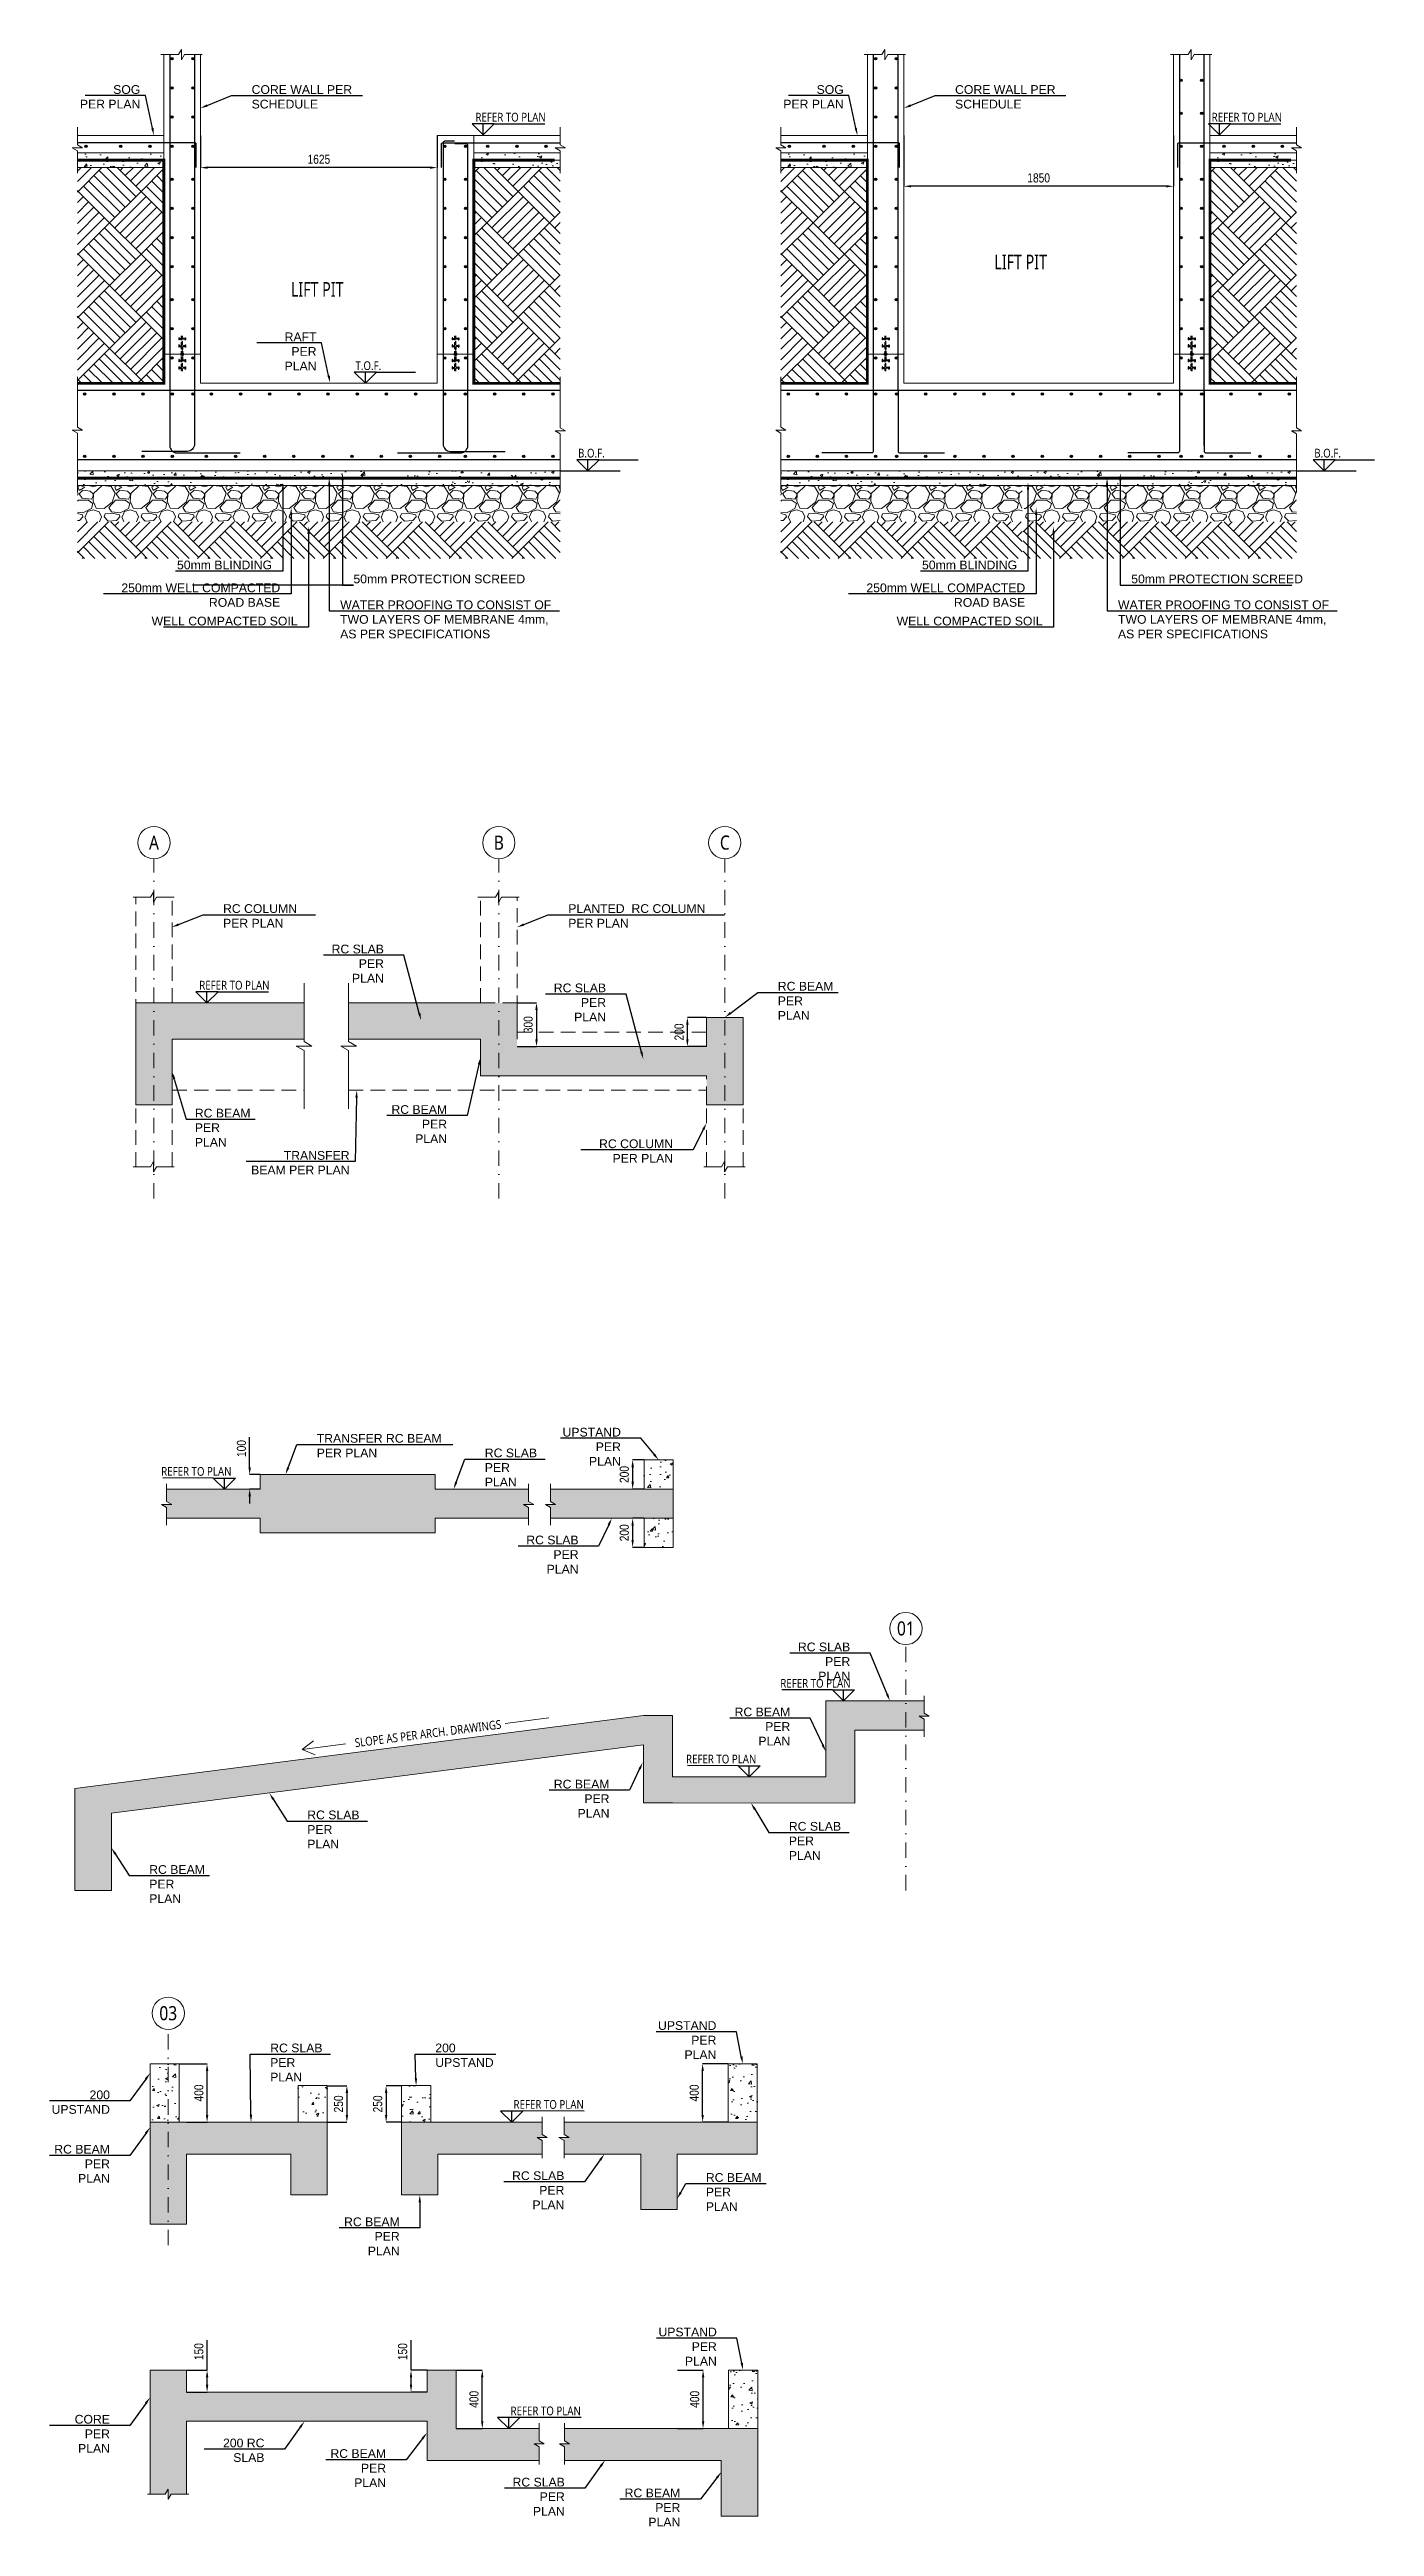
# Model space of a CAD drawing. Header units: millimetres. Extents: x 109938 to 146706, y 87118 to 119396.
# Drawn here: x 109938 to 119025, y 88084 to 105072 of the extents above; entities that cross this region are included whole.
import ezdxf
from ezdxf import colors
from ezdxf.entities.mleader import LeaderData, LeaderLine
from ezdxf.math import Vec2, Vec3

# ---------------------------------------------------------------- set-up
doc = ezdxf.new("R2010")
doc.units = ezdxf.units.MM
doc.header["$LTSCALE"] = 25
doc.header["$PDMODE"] = 35
for name, pattern in [('Dash Dot 3_16_', [7.9375, 4.7625, -1.5875, 0, -1.5875]), ('DASHEDX2', [1.5, 1, -0.5]), ('Dot & Dashed', [8.937037, 4.233333, -2.351852, 0, -2.351852]), ('Hidden', [6, 4, -2])]:
    doc.linetypes.add(name, pattern=pattern)
for name, color, linetype in [('00_A_GRIDS.3D', 7, 'Continuous'), ('APPLICATION', 7, 'DASHEDX2'), ('LOBBY.SECTIONS$0$S200G_ELEV_LVL', 7, 'Continuous'), ('REINF', 1, 'Continuous'), ('STR_COL_HATCH', 8, 'Continuous'), ('WATER PROOF', 1, 'Continuous')]:
    doc.layers.add(name, color=color, linetype=linetype)
for name, color, linetype, lineweight in [('A-ANNO-DIMS', 211, 'Continuous', 9), ('A-FLOR-IDEN', 11, 'Continuous', 9), ('S-COL', 3, 'Continuous', 13), ('S-COLS', 52, 'Continuous', 9), ('S-HATCH', 8, 'Continuous', 9), ('S-SLAB', 3, 'Continuous', 13)]:
    doc.layers.add(name, color=color, linetype=linetype, lineweight=lineweight)
doc.styles.add('GENERATED_STYLE_1', font='arial.ttf')
doc.styles.add('GENERATED_STYLE_3', font='trebuc.ttf', dxfattribs={"width": 0.78})
doc.styles.add('style1', font='arial.ttf', dxfattribs={"width": 0.8, "height": 62.5})
doc.linetypes.add('ZIGZAG', pattern='A,0.00254,-5.08,[131,ltypeshp.shx,S=5.08,R=0,X=-5.08,Y=0],-10.16,[131,ltypeshp.shx,S=5.08,R=180,X=5.08,Y=0],-5.08', length=20.32254)
doc.dimstyles.new('D375', dxfattribs={"dimtxt": 62.5, "dimasz": 50, "dimexe": 0.18, "dimexo": 0.0625, "dimgap": 25, "dimtad": 1, "dimdec": 0, "dimzin": 0, "dimdsep": 46, "dimtxsty": 'style1', "dimcen": 0.09, "dimclrd": 256, "dimclre": 256, "dimclrt": 2, "dimadec": 0, "dimazin": 0, "dimtfac": 1, "dimtdec": 0, "dimtofl": 0, "dimtmove": 0, "dimatfit": 3, "dimfxl": 1, "dimtolj": 1, "dimtzin": 0, "dimarcsym": 0})
pattern_1 = [(50, (0, -750), (182.18467, -15.93909), [19.05, -209.55]), (355, (0, -750), (-35.24342, 191.05685), [15.24, -167.64058]), (100.45144, (15.18, -751.33), (146.94125, 175.11775), [16.19, -178.09024]), (46.1842, (0, -699.2), (271.07904, -42.04233), [28.575, -314.325]), (96.63556, (22.6, -702.7), (237.40413, 247.42612), [24.285, -267.1356]), (351.18415, (0, -699.2), (237.40413, 247.4261), [22.85997, -251.45973]), (21, (25.4, -711.9), (151.61439, -102.2652), [19.05, -209.55]), (326, (25.4, -711.9), (61.80203, 184.18797), [15.24, -167.64]), (71.45144, (38.03, -720.42), (213.41642, 81.92277), [16.19, -178.08994]), (37.5, (0, -750), (3.088603, 84.55504), [0, -165.608, 0, -170.18, 0, -168.275]), (7.5, (0, -750), (66.81966, 100.180575), [0, -97.028, 0, -161.798, 0, -64.135]), (327.5, (-56.64, -750), (135.590595, -5.728744), [0, -63.5, 0, -198.12, 0, -262.89]), (317.5, (-82.04, -750), (148.12918, 25.42649), [0, -82.55, 0, -131.572, 0, -186.69])]
pattern_2 = [(228.012788, (182.88, -496), (-2032.0000002, -2285.9999999), [34.17214, -3383.04836]), (184.969741, (160.02, -521.4), (3047.9999988, 254.0000145), [58.64047, -5805.4049]), (132.510447, (101.6, -526.48), (2540.000001, -2793.999999), [41.34815, -4093.47228]), (267.273689, (2.54, -589.98), (254.0000005, 5080), [53.40045, -5286.64374]), (292.833654, (0, -643.32), (-1270.0000001, 3048), [52.36337, -5183.98077]), (357.273689, (20.32, -691.58), (-5080, 254.0000005), [53.40045, -5286.64374]), (37.6942405, (73.66, -694.12), (-3301.99999985, -2540.0000002), [70.61937, -6991.31153]), (72.2553284, (129.54, -650.94), (1778.0000005, 5587.99999985), [66.67195, -6600.52566]), (121.429566, (149.86, -587.44), (-2032.0000003, 3301.9999998), [53.5813, -5304.55457]), (175.236358, (121.92, -541.72), (2794, -254.0000004), [61.17133, -2997.3937]), (222.397438, (60.96, -536.64), (-3047.9999999, -2794.0000001), [79.1078, -7831.67725]), (138.814075, (254, -592.52), (-1778, 1524), [27.00045, -2673.0566]), (171.469234, (233.68, -574.74), (3302.0000001, -507.9999994), [51.3682, -5085.4639]), (225, (182.88, -567.12), (-4e-14, -254), [35.92093, -323.2893]), (203.19859, (165.1, -536.64), (1270, 508), [19.34413, -1915.06224]), (291.80141, (147.32, -544.26), (-254, 762), [27.35656, -1340.4753]), (30.963757, (157.48, -569.66), (762, 508), [44.43197, -1436.6298]), (161.56505, (195.58, -546.8), (508, -254), [32.1287, -771.0898]), (16.38954, (0, -544.26), (2540, 762), [45.0088, -4455.88267]), (70.346176, (43.18, -531.56), (-1016, -2794), [37.7599, -3738.22157]), (293.19859, (195.58, -496), (-508, 1270), [38.688, -1895.71836]), (343.61046, (210.82, -531.56), (-2540, 761.9999998), [45.0088, -4455.88267]), (339.443955, (0, -701.74), (-1270, 508), [43.4035, -2126.77343]), (294.77514, (40.64, -716.98), (-1270.0000015, 2793.9999993), [36.3672, -3600.35934]), (66.80141, (198.12, -750), (508, 1270), [38.688, -1895.71836]), (17.354025, (213.36, -714.44), (-3302, -1016.0000002), [42.57827, -4215.2376]), (69.443955, (73.66, -750), (-508, -1270), [21.70176, -2148.4752]), (101.309932, (182.88, -750), (-254, 1016), [12.95146, -1282.1995]), (165.963757, (180.34, -737.3), (762, -254), [52.36337, -994.90546]), (186.009006, (129.54, -724.6), (2540, 254.0000001), [48.5267, -4804.1365]), (303.69007, (157.48, -592.52), (-254, 508), [36.6324, -879.17764]), (353.1572266, (177.8, -623), (4318, -507.9999998), [63.95568, -6331.6009]), (60.945396, (241.3, -630.62), (-1016, -1778), [26.15082, -2588.93923]), (90, (254, -607.76), (-254, 254), [15.24, -238.76]), (120.256437, (124.46, -716.98), (1015.9999999, -1778), [35.2867, -3493.39408]), (48.012787, (106.68, -686.5), (2032.0000002, 2285.9999999), [68.3443, -3348.8762]), (0, (152.4, -635.7), (254, 254), [66.04, -187.96]), (325.304846, (218.44, -635.7), (2540.000001, -1777.9999986), [40.16096, -3975.93167]), (254.054604, (251.46, -658.56), (-254, -1016), [36.9829, -1812.165]), (207.645975, (241.3, -694.12), (-4826.0000002, -2539.9999997), [60.2145, -5961.24644]), (175.426079, (187.96, -722.06), (-3302, 254), [63.70295, -6306.58465])]
pattern_3 = [(135, (0, -750), (-431.0523, 0), [304.8, -304.8]), (135, (35.92, -714.08), (-431.0523, 0), [304.8, -304.8]), (135, (71.84, -678.16), (-431.0523, 0), [304.8, -304.8]), (135, (107.76, -642.24), (-431.0523, 0), [304.8, -304.8]), (135, (143.68, -606.32), (-431.0523, 0), [304.8, -304.8]), (135, (179.6, -570.4), (-431.0523, 0), [304.8, -304.8]), (135, (215.53, -534.47), (-431.0523, 0), [304.8, -304.8]), (45, (-215.53, -534.47), (431.0523, 0), [304.8, -304.8]), (45, (-251.45, -498.55), (431.0523, 0), [304.8, -304.8]), (45, (-287.37, -462.63), (431.0523, 0), [304.8, -304.8]), (45, (-323.3, -426.7), (431.0523, 0), [304.8, -304.8]), (45, (-359.2, -390.8), (431.0523, 0), [304.8, -304.8]), (45, (-395.13, -354.87), (431.0523, 0), [304.8, -304.8]), (45, (-431.05, -318.95), (431.0523, 0), [304.8, -304.8])]

msp = doc.modelspace()

# ---------------------------------------------------------------- texts
at = {"layer": '00_A_GRIDS.3D', "color": 7, "linetype": 'Dot & Dashed', "lineweight": 0, "attachment_point": 5, "style": 'GENERATED_STYLE_3'}
for s, insert, char_height, width in [('{\\W0.85;A}', (110654, 99632.2), 96.76, 270.044), ('{\\W0.85;B}', (113019.2, 99632.2), 96.76, 270.044), ('{\\W0.85;C}', (114569.2, 99632.2), 96.76, 270.044), ('{\\W0.85;01}', (115811.5, 94242.5), 96.762, 224.325), ('{\\W0.85;03}', (110752, 91603.7), 96.762, 224.325)]:
    msp.add_mtext(s, dxfattribs=dict(at, insert=insert, char_height=char_height, width=width))
at = {"layer": 'A-FLOR-IDEN', "linetype": 'Dot & Dashed', "lineweight": 0, "style": 'GENERATED_STYLE_3', "width": 0.85}
for s, p in [('REFER TO PLAN', (112858.8, 104578.1)), ('REFER TO PLAN', (117908.8, 104578.1)), ('T.O.F.', (112036, 102873.9)), ('B.O.F.', (113562.6, 102273.9)), ('B.O.F.', (118612.6, 102273.9)), ('REFER TO PLAN', (110964.3, 98624.8)), ('REFER TO PLAN', (110703.4, 95290)), ('REFER TO PLAN', (114949.9, 93836.7)), ('REFER TO PLAN', (114303.3, 93317.1)), ('REFER TO PLAN', (113120.3, 90948.4)), ('REFER TO PLAN', (113099.7, 88846.7))]:
    msp.add_text(s, height=60, dxfattribs=at).set_placement(p)
msp.add_text('SLOPE AS PER ARCH. DRAWINGS', height=60, rotation=7.3058, dxfattribs=at).set_placement((112035.6, 93428.2))
at = {"layer": 'A-FLOR-IDEN', "linetype": 'Dot & Dashed', "lineweight": 0, "char_height": 100, "width": 2584.127, "attachment_point": 3, "style": 'GENERATED_STYLE_3'}
for insert in [(116779.2, 103664.8), (111954.1, 103477)]:
    msp.add_mtext('{\\W0.75;LIFT PIT}', dxfattribs=dict(at, insert=insert))

# ---------------------------------------------------------------- blocks, each defined once
blk = doc.blocks.new('*D29')
at = {"layer": 'A-ANNO-DIMS', "lineweight": -2, "transparency": 16777216}
for p, q in [((110972, 104483), (110972, 104262)), ((112597, 104483), (112597, 104262)), ((112547, 104262), (111022, 104262))]:
    blk.add_line(p, q, dxfattribs=at)
at = {"layer": 'A-ANNO-DIMS', "transparency": 16777216}
for points in [[(111022, 104270), (111022, 104254), (110972, 104262)], [(112547, 104270), (112547, 104254), (112597, 104262)]]:
    blk.add_solid(points, dxfattribs=at)
at = {"layer": 'Defpoints', "color": 0, "transparency": 16777216}
for p in [(110972, 104483), (112597, 104483), (110972, 104262)]:
    blk.add_point(p, dxfattribs=at)
at = {"layer": 'A-ANNO-DIMS', "color": 2, "transparency": 16777216, "insert": (111785, 104319), "char_height": 62.5, "attachment_point": 5, "style": 'style1'}
blk.add_mtext('\\A1;1625', dxfattribs=at)
blk = doc.blocks.new('*D39')
at = {"layer": 'A-ANNO-DIMS', "lineweight": -2, "transparency": 16777216}
for p, q in [((113144, 98534), (113278, 98534)), ((113278, 98484), (113278, 98284)), ((113144, 98234), (113278, 98234))]:
    blk.add_line(p, q, dxfattribs=at)
at = {"layer": 'A-ANNO-DIMS', "transparency": 16777216}
for points in [[(113269, 98484), (113286, 98484), (113278, 98534)], [(113269, 98284), (113286, 98284), (113278, 98234)]]:
    blk.add_solid(points, dxfattribs=at)
at = {"layer": 'Defpoints', "color": 0, "transparency": 16777216}
for p in [(113144, 98534), (113144, 98234), (113278, 98234)]:
    blk.add_point(p, dxfattribs=at)
at = {"layer": 'A-ANNO-DIMS', "color": 2, "transparency": 16777216, "insert": (113221, 98384), "char_height": 62.5, "attachment_point": 5, "rotation": 90, "style": 'style1'}
blk.add_mtext('\\A1;300', dxfattribs=at)
blk = doc.blocks.new('*D40')
at = {"layer": 'A-ANNO-DIMS', "lineweight": -2, "transparency": 16777216}
for p, q in [((111310, 95349), (111310, 95554)), ((111382, 95299), (111310, 95299)), ((111382, 95199), (111310, 95199)), ((111310, 95149), (111310, 95099))]:
    blk.add_line(p, q, dxfattribs=at)
at = {"layer": 'A-ANNO-DIMS', "transparency": 16777216}
for points in [[(111302, 95349), (111319, 95349), (111310, 95299)], [(111302, 95149), (111319, 95149), (111310, 95199)]]:
    blk.add_solid(points, dxfattribs=at)
at = {"layer": 'Defpoints', "color": 0, "transparency": 16777216}
for p in [(111310, 95299), (111382, 95299), (111382, 95199)]:
    blk.add_point(p, dxfattribs=at)
at = {"layer": 'A-ANNO-DIMS', "color": 2, "transparency": 16777216, "insert": (111254, 95477), "char_height": 62.5, "attachment_point": 5, "rotation": 90, "style": 'style1'}
blk.add_mtext('\\A1;100', dxfattribs=at)
blk = doc.blocks.new('*D41')
at = {"layer": 'A-ANNO-DIMS', "lineweight": -2, "transparency": 16777216}
for p, q in [((114444, 98434), (114313, 98434)), ((114313, 98284), (114313, 98384)), ((114444, 98234), (114313, 98234))]:
    blk.add_line(p, q, dxfattribs=at)
at = {"layer": 'A-ANNO-DIMS', "transparency": 16777216}
for points in [[(114304, 98384), (114321, 98384), (114313, 98434)], [(114304, 98284), (114321, 98284), (114313, 98234)]]:
    blk.add_solid(points, dxfattribs=at)
at = {"layer": 'Defpoints', "color": 0, "transparency": 16777216}
for p in [(114313, 98434), (114444, 98434), (114444, 98234)]:
    blk.add_point(p, dxfattribs=at)
at = {"layer": 'A-ANNO-DIMS', "color": 2, "transparency": 16777216, "insert": (114256, 98334), "char_height": 62.5, "attachment_point": 5, "rotation": 90, "style": 'style1'}
blk.add_mtext('\\A1;200', dxfattribs=at)
blk = doc.blocks.new('*D42')
at = {"layer": 'A-ANNO-DIMS', "lineweight": -2, "transparency": 16777216}
for p, q in [((114015, 95399), (113937, 95399)), ((113937, 95349), (113937, 95249)), ((114015, 95199), (113937, 95199))]:
    blk.add_line(p, q, dxfattribs=at)
at = {"layer": 'A-ANNO-DIMS', "transparency": 16777216}
for points in [[(113929, 95349), (113946, 95349), (113937, 95399)], [(113929, 95249), (113946, 95249), (113937, 95199)]]:
    blk.add_solid(points, dxfattribs=at)
at = {"layer": 'Defpoints', "color": 0, "transparency": 16777216}
for p in [(114015, 95399), (113937, 95199), (114015, 95199)]:
    blk.add_point(p, dxfattribs=at)
at = {"layer": 'A-ANNO-DIMS', "color": 2, "transparency": 16777216, "insert": (113880, 95299), "char_height": 62.5, "attachment_point": 5, "rotation": 90, "style": 'style1'}
blk.add_mtext('\\A1;200', dxfattribs=at)
blk = doc.blocks.new('*D43')
at = {"layer": 'A-ANNO-DIMS', "lineweight": -2, "transparency": 16777216}
for p, q in [((114015, 94999), (113937, 94999)), ((113937, 94949), (113937, 94849)), ((114015, 94799), (113937, 94799))]:
    blk.add_line(p, q, dxfattribs=at)
at = {"layer": 'A-ANNO-DIMS', "transparency": 16777216}
for points in [[(113929, 94949), (113945, 94949), (113937, 94999)], [(113929, 94849), (113945, 94849), (113937, 94799)]]:
    blk.add_solid(points, dxfattribs=at)
at = {"layer": 'Defpoints', "color": 0, "transparency": 16777216}
for p in [(114015, 94999), (113937, 94799), (114015, 94799)]:
    blk.add_point(p, dxfattribs=at)
at = {"layer": 'A-ANNO-DIMS', "color": 2, "transparency": 16777216, "insert": (113880, 94899), "char_height": 62.5, "attachment_point": 5, "rotation": 90, "style": 'style1'}
blk.add_mtext('\\A1;200', dxfattribs=at)
blk = doc.blocks.new('*D45')
at = {"layer": 'A-ANNO-DIMS', "lineweight": -2, "transparency": 16777216}
for p, q in [((110827, 91257), (111019, 91257)), ((111018, 90907), (111018, 91207)), ((110877, 90857), (111019, 90857))]:
    blk.add_line(p, q, dxfattribs=at)
at = {"layer": 'A-ANNO-DIMS', "transparency": 16777216}
for points in [[(111010, 91207), (111027, 91207), (111018, 91257)], [(111010, 90907), (111027, 90907), (111018, 90857)]]:
    blk.add_solid(points, dxfattribs=at)
at = {"layer": 'Defpoints', "color": 0, "transparency": 16777216}
for p in [(110827, 91257), (111018, 91257), (110877, 90857)]:
    blk.add_point(p, dxfattribs=at)
at = {"layer": 'A-ANNO-DIMS', "color": 2, "transparency": 16777216, "insert": (110962, 91057), "char_height": 62.5, "attachment_point": 5, "rotation": 90, "style": 'style1'}
blk.add_mtext('\\A1;400', dxfattribs=at)
blk = doc.blocks.new('*D46')
at = {"layer": 'A-ANNO-DIMS', "lineweight": -2, "transparency": 16777216}
for p, q in [((114592, 91257), (114417, 91257)), ((114417, 90907), (114417, 91207)), ((114592, 90857), (114417, 90857))]:
    blk.add_line(p, q, dxfattribs=at)
at = {"layer": 'A-ANNO-DIMS', "transparency": 16777216}
for points in [[(114409, 91207), (114426, 91207), (114417, 91257)], [(114409, 90907), (114426, 90907), (114417, 90857)]]:
    blk.add_solid(points, dxfattribs=at)
at = {"layer": 'Defpoints', "color": 0, "transparency": 16777216}
for p in [(114417, 91257), (114592, 91257), (114592, 90857)]:
    blk.add_point(p, dxfattribs=at)
at = {"layer": 'A-ANNO-DIMS', "color": 2, "transparency": 16777216, "insert": (114360, 91057), "char_height": 62.5, "attachment_point": 5, "rotation": 90, "style": 'style1'}
blk.add_mtext('\\A1;400', dxfattribs=at)
blk = doc.blocks.new('*D47')
at = {"layer": 'A-ANNO-DIMS', "lineweight": -2, "transparency": 16777216}
for p, q in [((111018, 89156), (111018, 89361)), ((110877, 89156), (111019, 89156)), ((111018, 89056), (111018, 89106)), ((110877, 89006), (111019, 89006))]:
    blk.add_line(p, q, dxfattribs=at)
at = {"layer": 'A-ANNO-DIMS', "transparency": 16777216}
for points in [[(111010, 89106), (111027, 89106), (111018, 89156)], [(111010, 89056), (111027, 89056), (111018, 89006)]]:
    blk.add_solid(points, dxfattribs=at)
at = {"layer": 'Defpoints', "color": 0, "transparency": 16777216}
for p in [(110877, 89156), (111018, 89156), (110877, 89006)]:
    blk.add_point(p, dxfattribs=at)
at = {"layer": 'A-ANNO-DIMS', "color": 2, "transparency": 16777216, "insert": (110962, 89283), "char_height": 62.5, "attachment_point": 5, "rotation": 90, "style": 'style1'}
blk.add_mtext('\\A1;150', dxfattribs=at)
blk = doc.blocks.new('*D48')
at = {"layer": 'A-ANNO-DIMS', "lineweight": -2, "transparency": 16777216}
for p, q in [((114245, 89156), (114420, 89156)), ((114420, 88806), (114420, 89106)), ((114245, 88756), (114420, 88756))]:
    blk.add_line(p, q, dxfattribs=at)
at = {"layer": 'A-ANNO-DIMS', "transparency": 16777216}
for points in [[(114412, 89106), (114429, 89106), (114420, 89156)], [(114412, 88806), (114429, 88806), (114420, 88756)]]:
    blk.add_solid(points, dxfattribs=at)
at = {"layer": 'Defpoints', "color": 0, "transparency": 16777216}
for p in [(114245, 89156), (114420, 89156), (114245, 88756)]:
    blk.add_point(p, dxfattribs=at)
at = {"layer": 'A-ANNO-DIMS', "color": 2, "transparency": 16777216, "insert": (114363, 88956), "char_height": 62.5, "attachment_point": 5, "rotation": 90, "style": 'style1'}
blk.add_mtext('\\A1;400', dxfattribs=at)
blk = doc.blocks.new('*D49')
at = {"layer": 'A-ANNO-DIMS', "lineweight": -2, "transparency": 16777216}
for p, q in [((112727, 89156), (112906, 89156)), ((112906, 88806), (112906, 89106)), ((112727, 88756), (112906, 88756))]:
    blk.add_line(p, q, dxfattribs=at)
at = {"layer": 'A-ANNO-DIMS', "transparency": 16777216}
for points in [[(112897, 89106), (112914, 89106), (112906, 89156)], [(112897, 88806), (112914, 88806), (112906, 88756)]]:
    blk.add_solid(points, dxfattribs=at)
at = {"layer": 'Defpoints', "color": 0, "transparency": 16777216}
for p in [(112727, 89156), (112906, 89156), (112727, 88756)]:
    blk.add_point(p, dxfattribs=at)
at = {"layer": 'A-ANNO-DIMS', "color": 2, "transparency": 16777216, "insert": (112849, 88956), "char_height": 62.5, "attachment_point": 5, "rotation": 90, "style": 'style1'}
blk.add_mtext('\\A1;400', dxfattribs=at)
blk = doc.blocks.new('*D50')
at = {"layer": 'A-ANNO-DIMS', "lineweight": -2, "transparency": 16777216}
for p, q in [((112417, 89156), (112417, 89361)), ((112527, 89156), (112417, 89156)), ((112417, 89056), (112417, 89106)), ((112527, 89006), (112417, 89006))]:
    blk.add_line(p, q, dxfattribs=at)
at = {"layer": 'A-ANNO-DIMS', "transparency": 16777216}
for points in [[(112409, 89106), (112425, 89106), (112417, 89156)], [(112409, 89056), (112425, 89056), (112417, 89006)]]:
    blk.add_solid(points, dxfattribs=at)
at = {"layer": 'Defpoints', "color": 0, "transparency": 16777216}
for p in [(112417, 89156), (112527, 89156), (112527, 89006)]:
    blk.add_point(p, dxfattribs=at)
at = {"layer": 'A-ANNO-DIMS', "color": 2, "transparency": 16777216, "insert": (112360, 89283), "char_height": 62.5, "attachment_point": 5, "rotation": 90, "style": 'style1'}
blk.add_mtext('\\A1;150', dxfattribs=at)
blk = doc.blocks.new('*D52')
at = {"layer": 'A-ANNO-DIMS', "lineweight": -2, "transparency": 16777216}
for p, q in [((115797, 104483), (115797, 104134)), ((117647, 104483), (117647, 104134)), ((117597, 104134), (115847, 104134))]:
    blk.add_line(p, q, dxfattribs=at)
at = {"layer": 'A-ANNO-DIMS', "transparency": 16777216}
for points in [[(115847, 104142), (115847, 104126), (115797, 104134)], [(117597, 104142), (117597, 104126), (117647, 104134)]]:
    blk.add_solid(points, dxfattribs=at)
at = {"layer": 'Defpoints', "color": 0, "transparency": 16777216}
for p in [(115797, 104483), (117647, 104483), (115797, 104134)]:
    blk.add_point(p, dxfattribs=at)
at = {"layer": 'A-ANNO-DIMS', "color": 2, "transparency": 16777216, "insert": (116722, 104191), "char_height": 62.5, "attachment_point": 5, "style": 'style1'}
blk.add_mtext('\\A1;1850', dxfattribs=at)
blk = doc.blocks.new('*D56')
at = {"layer": 'A-ANNO-DIMS', "lineweight": -2, "transparency": 16777216}
for p, q in [((111842, 91107), (111977, 91107)), ((111977, 91057), (111977, 90907)), ((111842, 90857), (111977, 90857))]:
    blk.add_line(p, q, dxfattribs=at)
at = {"layer": 'A-ANNO-DIMS', "transparency": 16777216}
for points in [[(111969, 91057), (111986, 91057), (111977, 91107)], [(111969, 90907), (111986, 90907), (111977, 90857)]]:
    blk.add_solid(points, dxfattribs=at)
at = {"layer": 'Defpoints', "color": 0, "transparency": 16777216}
for p in [(111842, 91107), (111842, 90857), (111977, 90857)]:
    blk.add_point(p, dxfattribs=at)
at = {"layer": 'A-ANNO-DIMS', "color": 2, "transparency": 16777216, "insert": (111920, 90982), "char_height": 62.5, "attachment_point": 5, "rotation": 90, "style": 'style1'}
blk.add_mtext('\\A1;250', dxfattribs=at)
blk = doc.blocks.new('*D57')
at = {"layer": 'A-ANNO-DIMS', "lineweight": -2, "transparency": 16777216}
for p, q in [((112352, 91107), (112246, 91107)), ((112246, 91057), (112246, 90907)), ((112352, 90857), (112246, 90857))]:
    blk.add_line(p, q, dxfattribs=at)
at = {"layer": 'A-ANNO-DIMS', "transparency": 16777216}
for points in [[(112238, 91057), (112255, 91057), (112246, 91107)], [(112238, 90907), (112255, 90907), (112246, 90857)]]:
    blk.add_solid(points, dxfattribs=at)
at = {"layer": 'Defpoints', "color": 0, "transparency": 16777216}
for p in [(112352, 91107), (112246, 90857), (112352, 90857)]:
    blk.add_point(p, dxfattribs=at)
at = {"layer": 'A-ANNO-DIMS', "color": 2, "transparency": 16777216, "insert": (112189, 90982), "char_height": 62.5, "attachment_point": 5, "rotation": 90, "style": 'style1'}
blk.add_mtext('\\A1;250', dxfattribs=at)

# ---------------------------------------------------------------- dimensions: what is measured, and where the dimension line sits
at = {"layer": 'A-ANNO-DIMS', "color": 1}
for base, p1, p2, picture, middle in [((110972.2, 104261.9), (112597.2, 104482.7), (110972.2, 104482.7), '*D29', (111784.7, 104318.9)), ((115797.2, 104134), (117647.2, 104482.7), (115797.2, 104482.7), '*D52', (116722.2, 104190.9))]:
    dim = msp.add_linear_dim(base=base, p1=p1, p2=p2, angle=180, dimstyle='D375', dxfattribs=at)
    dim.commit()
    dim.dimension.update_dxf_attribs({"geometry": picture, "text_midpoint": middle})
at = {"layer": 'A-ANNO-DIMS'}
for base, p1, p2, picture, middle in [((113277.7, 98233.7), (113144.2, 98533.7), (113144.2, 98233.7), '*D39', (113220.8, 98383.7)), ((114312.8, 98433.7), (114444.2, 98233.7), (114444.2, 98433.7), '*D41', (114255.9, 98333.7)), ((111310.4, 95298.8), (111382.1, 95198.8), (111382.1, 95298.8), '*D40', (111253.5, 95476.6)), ((113937.3, 95198.8), (114015.4, 95398.8), (114015.4, 95198.8), '*D42', (113880.4, 95298.8)), ((113937.1, 94798.8), (114015.4, 94998.8), (114015.4, 94798.8), '*D43', (113880.2, 94898.8)), ((111018.5, 91257.3), (110877, 90857.3), (110827, 91257.3), '*D45', (110961.6, 91057.3)), ((114417.3, 91257.3), (114592.3, 90857.3), (114592.3, 91257.3), '*D46', (114360.4, 91057.3)), ((111977.3, 90857.3), (111841.9, 91107.3), (111841.9, 90857.3), '*D56', (111920.3, 90982.3)), ((112246.3, 90857.3), (112352, 91107.3), (112352, 90857.3), '*D57', (112189.4, 90982.3)), ((111018.5, 89155.5), (110877, 89005.5), (110877, 89155.5), '*D47', (110961.6, 89283.3)), ((112417, 89155.5), (112527, 89005.5), (112527, 89155.5), '*D50', (112360.1, 89283.3)), ((112905.5, 89155.5), (112727, 88755.5), (112727, 89155.5), '*D49', (112848.6, 88955.5)), ((114420.3, 89155.5), (114245.3, 88755.5), (114245.3, 89155.5), '*D48', (114363.4, 88955.5))]:
    dim = msp.add_linear_dim(base=base, p1=p1, p2=p2, angle=90, dimstyle='D375', dxfattribs=at)
    dim.commit()
    dim.dimension.update_dxf_attribs({"geometry": picture, "text_midpoint": middle})

# ---------------------------------------------------------------- hatches: boundary and pattern name
h = msp.add_hatch()
h.set_pattern_fill('ANSI31', color=256, scale=25, style=0)
h.set_pattern_definition([(45, (96726.4603, 80520.74), (-2.2097087, 2.2097087), [])])
h.paths.add_polyline_path([(110838.3, 102982.7, -1), (110856, 102982.7, -1)])
h = msp.add_hatch()
h.set_pattern_fill('ANSI31', color=256, scale=25, style=0)
h.set_pattern_definition([(45, (98601.4603, 80520.74), (-2.2097087, 2.2097087), [])])
h.paths.add_polyline_path([(112713.3, 102982.7, -1), (112731, 102982.7, -1)])
h = msp.add_hatch()
h.set_pattern_fill('ANSI31', color=256, scale=25, style=0)
h.set_pattern_definition([(45, (101551.4906, 80520.74), (-2.2097087, 2.2097087), [])])
h.paths.add_polyline_path([(115663.4, 102982.7, -1), (115681, 102982.7, -1)])
h = msp.add_hatch()
h.set_pattern_fill('ANSI31', color=256, scale=25, style=0)
h.set_pattern_definition([(45, (103651.4906, 80520.74), (-2.2097087, 2.2097087), [])])
h.paths.add_polyline_path([(117763.4, 102982.7, -1), (117781, 102982.7, -1)])
at = {"layer": 'REINF', "transparency": 33554687}
h = msp.add_hatch(color=256, dxfattribs=at)
h.dxf.hatch_style = 1
edge = h.paths.add_edge_path()
edge.add_arc((110778.5, 105008.7), 8, 0, 360)
h = msp.add_hatch(color=256, dxfattribs=at)
h.dxf.hatch_style = 1
edge = h.paths.add_edge_path()
edge.add_arc((110921.3, 105008.7), 8, 0, 360)
h = msp.add_hatch(color=256, dxfattribs=at)
h.dxf.hatch_style = 1
edge = h.paths.add_edge_path()
edge.add_arc((115603.5, 105008.7), 8, 0, 360)
h = msp.add_hatch(color=256, dxfattribs=at)
h.dxf.hatch_style = 1
edge = h.paths.add_edge_path()
edge.add_arc((115746.4, 105008.7), 8, 0, 360)
h = msp.add_hatch(color=256, dxfattribs=at)
h.dxf.hatch_style = 1
edge = h.paths.add_edge_path()
edge.add_arc((110778.5, 104808.7), 8, 0, 360)
h = msp.add_hatch(color=256, dxfattribs=at)
h.dxf.hatch_style = 1
edge = h.paths.add_edge_path()
edge.add_arc((110921.3, 104808.7), 8, 0, 360)
h = msp.add_hatch(color=256, dxfattribs=at)
h.dxf.hatch_style = 1
edge = h.paths.add_edge_path()
edge.add_arc((115603.5, 104808.7), 8, 0, 360)
h = msp.add_hatch(color=256, dxfattribs=at)
h.dxf.hatch_style = 1
edge = h.paths.add_edge_path()
edge.add_arc((115746.4, 104808.7), 8, 0, 360)
h = msp.add_hatch(color=256, dxfattribs=at)
h.dxf.hatch_style = 1
edge = h.paths.add_edge_path()
edge.add_arc((117698, 104860.7), 8, 0, 360)
h = msp.add_hatch(color=256, dxfattribs=at)
h.dxf.hatch_style = 1
edge = h.paths.add_edge_path()
edge.add_arc((117840.9, 104860.7), 8, 0, 360)
h = msp.add_hatch(color=256, dxfattribs=at)
h.dxf.hatch_style = 1
edge = h.paths.add_edge_path()
edge.add_arc((110778.5, 104608.7), 8, 0, 360)
h = msp.add_hatch(color=256, dxfattribs=at)
h.dxf.hatch_style = 1
edge = h.paths.add_edge_path()
edge.add_arc((110921.3, 104608.7), 8, 0, 360)
h = msp.add_hatch(color=256, dxfattribs=at)
h.dxf.hatch_style = 1
edge = h.paths.add_edge_path()
edge.add_arc((115603.5, 104608.7), 8, 0, 360)
h = msp.add_hatch(color=256, dxfattribs=at)
h.dxf.hatch_style = 1
edge = h.paths.add_edge_path()
edge.add_arc((115746.4, 104608.7), 8, 0, 360)
h = msp.add_hatch(color=256, dxfattribs=at)
h.dxf.hatch_style = 1
edge = h.paths.add_edge_path()
edge.add_arc((117698, 104634.7), 8, 0, 360)
h = msp.add_hatch(color=256, dxfattribs=at)
h.dxf.hatch_style = 1
edge = h.paths.add_edge_path()
edge.add_arc((117840.9, 104634.7), 8, 0, 360)
h = msp.add_hatch(color=256, dxfattribs=at)
h.dxf.hatch_style = 1
edge = h.paths.add_edge_path()
edge.add_arc((110187.7, 104408.7), 8, 0, 360)
h = msp.add_hatch(color=256, dxfattribs=at)
h.dxf.hatch_style = 1
edge = h.paths.add_edge_path()
edge.add_arc((110425.6, 104408.7), 8, 0, 360)
h = msp.add_hatch(color=256, dxfattribs=at)
h.dxf.hatch_style = 1
edge = h.paths.add_edge_path()
edge.add_arc((110625.6, 104408.7), 8, 0, 360)
h = msp.add_hatch(color=256, dxfattribs=at)
h.dxf.hatch_style = 1
edge = h.paths.add_edge_path()
edge.add_arc((110778.5, 104408.7), 8, 0, 360)
h = msp.add_hatch(color=256, dxfattribs=at)
h.dxf.hatch_style = 1
edge = h.paths.add_edge_path()
edge.add_arc((110921.3, 104408.7), 8, 0, 360)
h = msp.add_hatch(color=256, dxfattribs=at)
h.dxf.hatch_style = 1
edge = h.paths.add_edge_path()
edge.add_arc((112648, 104408.7), 8, 0, 360)
h = msp.add_hatch(color=256, dxfattribs=at)
h.dxf.hatch_style = 1
edge = h.paths.add_edge_path()
edge.add_arc((112790.8, 104408.7), 8, 0, 360)
h = msp.add_hatch(color=256, dxfattribs=at)
h.dxf.hatch_style = 1
edge = h.paths.add_edge_path()
edge.add_arc((112943.7, 104408.7), 8, 0, 360)
h = msp.add_hatch(color=256, dxfattribs=at)
h.dxf.hatch_style = 1
edge = h.paths.add_edge_path()
edge.add_arc((113143.7, 104408.7), 8, 0, 360)
h = msp.add_hatch(color=256, dxfattribs=at)
h.dxf.hatch_style = 1
edge = h.paths.add_edge_path()
edge.add_arc((113343.7, 104408.7), 8, 0, 360)
h = msp.add_hatch(color=256, dxfattribs=at)
h.dxf.hatch_style = 1
edge = h.paths.add_edge_path()
edge.add_arc((115012.7, 104408.7), 8, 0, 360)
h = msp.add_hatch(color=256, dxfattribs=at)
h.dxf.hatch_style = 1
edge = h.paths.add_edge_path()
edge.add_arc((115250.7, 104408.7), 8, 0, 360)
h = msp.add_hatch(color=256, dxfattribs=at)
h.dxf.hatch_style = 1
edge = h.paths.add_edge_path()
edge.add_arc((115450.7, 104408.7), 8, 0, 360)
h = msp.add_hatch(color=256, dxfattribs=at)
h.dxf.hatch_style = 1
edge = h.paths.add_edge_path()
edge.add_arc((115603.5, 104408.7), 8, 0, 360)
h = msp.add_hatch(color=256, dxfattribs=at)
h.dxf.hatch_style = 1
edge = h.paths.add_edge_path()
edge.add_arc((115746.4, 104408.7), 8, 0, 360)
h = msp.add_hatch(color=256, dxfattribs=at)
h.dxf.hatch_style = 1
edge = h.paths.add_edge_path()
edge.add_arc((117698, 104408.7), 8, 0, 360)
h = msp.add_hatch(color=256, dxfattribs=at)
h.dxf.hatch_style = 1
edge = h.paths.add_edge_path()
edge.add_arc((117840.9, 104408.7), 8, 0, 360)
h = msp.add_hatch(color=256, dxfattribs=at)
h.dxf.hatch_style = 1
edge = h.paths.add_edge_path()
edge.add_arc((117993.7, 104408.7), 8, 0, 360)
h = msp.add_hatch(color=256, dxfattribs=at)
h.dxf.hatch_style = 1
edge = h.paths.add_edge_path()
edge.add_arc((118193.7, 104408.7), 8, 0, 360)
h = msp.add_hatch(color=256, dxfattribs=at)
h.dxf.hatch_style = 1
edge = h.paths.add_edge_path()
edge.add_arc((118393.7, 104408.7), 8, 0, 360)
h = msp.add_hatch(color=256, dxfattribs=at)
h.dxf.hatch_style = 1
edge = h.paths.add_edge_path()
edge.add_arc((110778.5, 104182.7), 8, 0, 360)
h = msp.add_hatch(color=256, dxfattribs=at)
h.dxf.hatch_style = 1
edge = h.paths.add_edge_path()
edge.add_arc((110921.3, 104182.7), 8, 0, 360)
h = msp.add_hatch(color=256, dxfattribs=at)
h.dxf.hatch_style = 1
edge = h.paths.add_edge_path()
edge.add_arc((112648, 104182.7), 8, 0, 360)
h = msp.add_hatch(color=256, dxfattribs=at)
h.dxf.hatch_style = 1
edge = h.paths.add_edge_path()
edge.add_arc((112790.8, 104182.7), 8, 0, 360)
h = msp.add_hatch(color=256, dxfattribs=at)
h.dxf.hatch_style = 1
edge = h.paths.add_edge_path()
edge.add_arc((115603.5, 104182.7), 8, 0, 360)
h = msp.add_hatch(color=256, dxfattribs=at)
h.dxf.hatch_style = 1
edge = h.paths.add_edge_path()
edge.add_arc((115746.4, 104182.7), 8, 0, 360)
h = msp.add_hatch(color=256, dxfattribs=at)
h.dxf.hatch_style = 1
edge = h.paths.add_edge_path()
edge.add_arc((117698, 104182.7), 8, 0, 360)
h = msp.add_hatch(color=256, dxfattribs=at)
h.dxf.hatch_style = 1
edge = h.paths.add_edge_path()
edge.add_arc((117840.9, 104182.7), 8, 0, 360)
h = msp.add_hatch(color=256, dxfattribs=at)
h.dxf.hatch_style = 1
edge = h.paths.add_edge_path()
edge.add_arc((110778.5, 103982.7), 8, 0, 360)
h = msp.add_hatch(color=256, dxfattribs=at)
h.dxf.hatch_style = 1
edge = h.paths.add_edge_path()
edge.add_arc((110921.3, 103982.7), 8, 0, 360)
h = msp.add_hatch(color=256, dxfattribs=at)
h.dxf.hatch_style = 1
edge = h.paths.add_edge_path()
edge.add_arc((112648, 103982.7), 8, 0, 360)
h = msp.add_hatch(color=256, dxfattribs=at)
h.dxf.hatch_style = 1
edge = h.paths.add_edge_path()
edge.add_arc((112790.8, 103982.7), 8, 0, 360)
h = msp.add_hatch(color=256, dxfattribs=at)
h.dxf.hatch_style = 1
edge = h.paths.add_edge_path()
edge.add_arc((115603.5, 103982.7), 8, 0, 360)
h = msp.add_hatch(color=256, dxfattribs=at)
h.dxf.hatch_style = 1
edge = h.paths.add_edge_path()
edge.add_arc((115746.4, 103982.7), 8, 0, 360)
h = msp.add_hatch(color=256, dxfattribs=at)
h.dxf.hatch_style = 1
edge = h.paths.add_edge_path()
edge.add_arc((117698, 103982.7), 8, 0, 360)
h = msp.add_hatch(color=256, dxfattribs=at)
h.dxf.hatch_style = 1
edge = h.paths.add_edge_path()
edge.add_arc((117840.9, 103982.7), 8, 0, 360)
h = msp.add_hatch(color=256, dxfattribs=at)
h.dxf.hatch_style = 1
edge = h.paths.add_edge_path()
edge.add_arc((110778.5, 103782.7), 8, 0, 360)
h = msp.add_hatch(color=256, dxfattribs=at)
h.dxf.hatch_style = 1
edge = h.paths.add_edge_path()
edge.add_arc((110921.3, 103782.7), 8, 0, 360)
h = msp.add_hatch(color=256, dxfattribs=at)
h.dxf.hatch_style = 1
edge = h.paths.add_edge_path()
edge.add_arc((112648, 103782.7), 8, 0, 360)
h = msp.add_hatch(color=256, dxfattribs=at)
h.dxf.hatch_style = 1
edge = h.paths.add_edge_path()
edge.add_arc((112790.8, 103782.7), 8, 0, 360)
h = msp.add_hatch(color=256, dxfattribs=at)
h.dxf.hatch_style = 1
edge = h.paths.add_edge_path()
edge.add_arc((115603.5, 103782.7), 8, 0, 360)
h = msp.add_hatch(color=256, dxfattribs=at)
h.dxf.hatch_style = 1
edge = h.paths.add_edge_path()
edge.add_arc((115746.4, 103782.7), 8, 0, 360)
h = msp.add_hatch(color=256, dxfattribs=at)
h.dxf.hatch_style = 1
edge = h.paths.add_edge_path()
edge.add_arc((117698, 103782.7), 8, 0, 360)
h = msp.add_hatch(color=256, dxfattribs=at)
h.dxf.hatch_style = 1
edge = h.paths.add_edge_path()
edge.add_arc((117840.9, 103782.7), 8, 0, 360)
h = msp.add_hatch(color=256, dxfattribs=at)
h.dxf.hatch_style = 1
edge = h.paths.add_edge_path()
edge.add_arc((110778.5, 103582.7), 8, 0, 360)
h = msp.add_hatch(color=256, dxfattribs=at)
h.dxf.hatch_style = 1
edge = h.paths.add_edge_path()
edge.add_arc((110921.3, 103582.7), 8, 0, 360)
h = msp.add_hatch(color=256, dxfattribs=at)
h.dxf.hatch_style = 1
edge = h.paths.add_edge_path()
edge.add_arc((112648, 103582.7), 8, 0, 360)
h = msp.add_hatch(color=256, dxfattribs=at)
h.dxf.hatch_style = 1
edge = h.paths.add_edge_path()
edge.add_arc((112790.8, 103582.7), 8, 0, 360)
h = msp.add_hatch(color=256, dxfattribs=at)
h.dxf.hatch_style = 1
edge = h.paths.add_edge_path()
edge.add_arc((115603.5, 103582.7), 8, 0, 360)
h = msp.add_hatch(color=256, dxfattribs=at)
h.dxf.hatch_style = 1
edge = h.paths.add_edge_path()
edge.add_arc((115746.4, 103582.7), 8, 0, 360)
h = msp.add_hatch(color=256, dxfattribs=at)
h.dxf.hatch_style = 1
edge = h.paths.add_edge_path()
edge.add_arc((117698, 103582.7), 8, 0, 360)
h = msp.add_hatch(color=256, dxfattribs=at)
h.dxf.hatch_style = 1
edge = h.paths.add_edge_path()
edge.add_arc((117840.9, 103582.7), 8, 0, 360)
h = msp.add_hatch(color=256, dxfattribs=at)
h.dxf.hatch_style = 1
edge = h.paths.add_edge_path()
edge.add_arc((110778.5, 103356.7), 8, 0, 360)
h = msp.add_hatch(color=256, dxfattribs=at)
h.dxf.hatch_style = 1
edge = h.paths.add_edge_path()
edge.add_arc((110921.3, 103356.7), 8, 0, 360)
h = msp.add_hatch(color=256, dxfattribs=at)
h.dxf.hatch_style = 1
edge = h.paths.add_edge_path()
edge.add_arc((112648, 103356.7), 8, 0, 360)
h = msp.add_hatch(color=256, dxfattribs=at)
h.dxf.hatch_style = 1
edge = h.paths.add_edge_path()
edge.add_arc((112790.8, 103356.7), 8, 0, 360)
h = msp.add_hatch(color=256, dxfattribs=at)
h.dxf.hatch_style = 1
edge = h.paths.add_edge_path()
edge.add_arc((115603.5, 103356.7), 8, 0, 360)
h = msp.add_hatch(color=256, dxfattribs=at)
h.dxf.hatch_style = 1
edge = h.paths.add_edge_path()
edge.add_arc((115746.4, 103356.7), 8, 0, 360)
h = msp.add_hatch(color=256, dxfattribs=at)
h.dxf.hatch_style = 1
edge = h.paths.add_edge_path()
edge.add_arc((117698, 103356.7), 8, 0, 360)
h = msp.add_hatch(color=256, dxfattribs=at)
h.dxf.hatch_style = 1
edge = h.paths.add_edge_path()
edge.add_arc((117840.9, 103356.7), 8, 0, 360)
h = msp.add_hatch(color=256, dxfattribs=at)
h.dxf.hatch_style = 1
edge = h.paths.add_edge_path()
edge.add_arc((110778.5, 103156.7), 8, 0, 360)
h = msp.add_hatch(color=256, dxfattribs=at)
h.dxf.hatch_style = 1
edge = h.paths.add_edge_path()
edge.add_arc((110921.3, 103156.7), 8, 0, 360)
h = msp.add_hatch(color=256, dxfattribs=at)
h.dxf.hatch_style = 1
edge = h.paths.add_edge_path()
edge.add_arc((112648, 103156.7), 8, 0, 360)
h = msp.add_hatch(color=256, dxfattribs=at)
h.dxf.hatch_style = 1
edge = h.paths.add_edge_path()
edge.add_arc((112790.8, 103156.7), 8, 0, 360)
h = msp.add_hatch(dxfattribs=at)
h.set_pattern_fill('GRAVEL', color=256, scale=10)
h.set_pattern_definition([(228.012788, (-12042.626, 481), (-2032.0000002, -2285.9999999), [34.17214, -3383.04836]), (184.969741, (-12065.486, 455.6), (3047.9999988, 254.0000145), [58.64047, -5805.4049]), (132.510447, (-12123.906, 450.52), (2540.000001, -2793.999999), [41.34815, -4093.47228]), (267.273689, (-12222.966, 387.02), (254.0000005, 5080), [53.40045, -5286.64374]), (292.833654, (-12225.506, 333.68), (-1270.0000001, 3048), [52.36337, -5183.98077]), (357.273689, (-12205.186, 285.42), (-5080, 254.0000005), [53.40045, -5286.64374]), (37.6942405, (-12151.846, 282.88), (-3301.99999985, -2540.0000002), [70.61937, -6991.31153]), (72.2553284, (-12095.966, 326.06), (1778.0000005, 5587.99999985), [66.67195, -6600.52566]), (121.429566, (-12075.646, 389.56), (-2032.0000003, 3301.9999998), [53.5813, -5304.55457]), (175.236358, (-12103.586, 435.28), (2794, -254.0000004), [61.17133, -2997.3937]), (222.397438, (-12164.546, 440.36), (-3047.9999999, -2794.0000001), [79.1078, -7831.67725]), (138.814075, (-11971.506, 384.48), (-1778, 1524), [27.00045, -2673.0566]), (171.469234, (-11991.826, 402.26), (3302.0000001, -507.9999994), [51.3682, -5085.4639]), (225, (-12042.63, 409.88), (-4e-14, -254), [35.92093, -323.2893]), (203.19859, (-12060.406, 440.36), (1270, 508), [19.34413, -1915.06224]), (291.80141, (-12078.186, 432.74), (-254, 762), [27.35656, -1340.4753]), (30.963757, (-12068.026, 407.34), (762, 508), [44.43197, -1436.6298]), (161.56505, (-12029.93, 430.2), (508, -254), [32.1287, -771.0898]), (16.38954, (-12225.506, 432.74), (2540, 762), [45.0088, -4455.88267]), (70.346176, (-12182.326, 445.44), (-1016.0000001, -2794), [37.7599, -3738.22157]), (293.19859, (-12029.926, 481), (-508, 1270), [38.688, -1895.71836]), (343.61046, (-12014.686, 445.44), (-2540, 761.9999998), [45.0088, -4455.88267]), (339.443955, (-12225.506, 275.26), (-1270, 508), [43.40352, -2126.77343]), (294.77514, (-12184.866, 260.02), (-1270.0000015, 2793.9999993), [36.3672, -3600.35934]), (66.80141, (-12027.386, 227), (508, 1270), [38.688, -1895.71836]), (17.354025, (-12012.146, 262.56), (-3302, -1016.0000002), [42.57827, -4215.2376]), (69.443955, (-12151.846, 227), (-508, -1270), [21.70176, -2148.4752]), (101.309932, (-12042.626, 227), (-254, 1016), [12.95146, -1282.1995]), (165.963757, (-12045.166, 239.7), (762, -254), [52.36337, -994.90546]), (186.009006, (-12095.966, 252.4), (2540, 254.0000001), [48.5267, -4804.1365]), (303.69007, (-12068.026, 384.48), (-254, 508), [36.6324, -879.17764]), (353.1572266, (-12047.706, 354), (4318, -507.9999998), [63.95568, -6331.6009]), (60.945396, (-11984.206, 346.38), (-1016, -1778), [26.15082, -2588.93923]), (90, (-11971.5, 369.24), (-254, 254), [15.24, -238.76]), (120.256437, (-12101.046, 260.02), (1015.9999999, -1778), [35.2867, -3493.39408]), (48.012787, (-12118.826, 290.5), (2032.0000002, 2285.9999999), [68.3443, -3348.87622]), (0, (-12073.1, 341.3), (254, 254), [66.04, -187.96]), (325.304846, (-12007.066, 341.3), (2540.000001, -1777.9999986), [40.16096, -3975.93167]), (254.054604, (-11974.046, 318.44), (-254, -1016), [36.9829, -1812.165]), (207.645975, (-11984.206, 282.88), (-4826.0000002, -2539.99999966), [60.2145, -5961.24644]), (175.426079, (-12037.546, 254.94), (-3302, 254), [63.70295, -6306.58465])])
edge = h.paths.add_edge_path()
edge.add_arc((112813.2, 103258.7), 8, 0, 360)
h = msp.add_hatch(color=256, dxfattribs=at)
h.dxf.hatch_style = 1
edge = h.paths.add_edge_path()
edge.add_arc((115603.5, 103156.7), 8, 0, 360)
h = msp.add_hatch(color=256, dxfattribs=at)
h.dxf.hatch_style = 1
edge = h.paths.add_edge_path()
edge.add_arc((115746.4, 103156.7), 8, 0, 360)
h = msp.add_hatch(color=256, dxfattribs=at)
h.dxf.hatch_style = 1
edge = h.paths.add_edge_path()
edge.add_arc((117698, 103156.7), 8, 0, 360)
h = msp.add_hatch(color=256, dxfattribs=at)
h.dxf.hatch_style = 1
edge = h.paths.add_edge_path()
edge.add_arc((117840.9, 103156.7), 8, 0, 360)
h = msp.add_hatch(color=256, dxfattribs=at)
h.dxf.hatch_style = 1
edge = h.paths.add_edge_path()
edge.add_arc((110778.5, 102956.7), 8, 0, 360)
h = msp.add_hatch(color=256, dxfattribs=at)
h.dxf.hatch_style = 1
edge = h.paths.add_edge_path()
edge.add_arc((110921.3, 102956.7), 8, 0, 360)
h = msp.add_hatch(color=256, dxfattribs=at)
h.dxf.hatch_style = 1
edge = h.paths.add_edge_path()
edge.add_arc((112648, 102956.7), 8, 0, 360)
h = msp.add_hatch(color=256, dxfattribs=at)
h.dxf.hatch_style = 1
edge = h.paths.add_edge_path()
edge.add_arc((112790.8, 102956.7), 8, 0, 360)
h = msp.add_hatch(color=256, dxfattribs=at)
h.dxf.hatch_style = 1
edge = h.paths.add_edge_path()
edge.add_arc((115603.5, 102956.7), 8, 0, 360)
h = msp.add_hatch(color=256, dxfattribs=at)
h.dxf.hatch_style = 1
edge = h.paths.add_edge_path()
edge.add_arc((115746.4, 102956.7), 8, 0, 360)
h = msp.add_hatch(color=256, dxfattribs=at)
h.dxf.hatch_style = 1
edge = h.paths.add_edge_path()
edge.add_arc((117698, 102956.7), 8, 0, 360)
h = msp.add_hatch(color=256, dxfattribs=at)
h.dxf.hatch_style = 1
edge = h.paths.add_edge_path()
edge.add_arc((117840.9, 102956.7), 8, 0, 360)
h = msp.add_hatch(color=256, dxfattribs=at)
h.dxf.hatch_style = 1
edge = h.paths.add_edge_path()
edge.add_arc((110179, 102708.7), 8, 0, 360)
h = msp.add_hatch(color=256, dxfattribs=at)
h.dxf.hatch_style = 1
edge = h.paths.add_edge_path()
edge.add_arc((110379, 102708.7), 8, 0, 360)
h = msp.add_hatch(color=256, dxfattribs=at)
h.dxf.hatch_style = 1
edge = h.paths.add_edge_path()
edge.add_arc((110579, 102708.7), 8, 0, 360)
h = msp.add_hatch(color=256, dxfattribs=at)
h.dxf.hatch_style = 1
edge = h.paths.add_edge_path()
edge.add_arc((110779, 102708.7), 8, 0, 360)
h = msp.add_hatch(color=256, dxfattribs=at)
h.dxf.hatch_style = 1
edge = h.paths.add_edge_path()
edge.add_arc((110922.1, 102708.7), 8, 0, 360)
h = msp.add_hatch(color=256, dxfattribs=at)
h.dxf.hatch_style = 1
edge = h.paths.add_edge_path()
edge.add_arc((111047.9, 102708.7), 8, 0, 360)
h = msp.add_hatch(color=256, dxfattribs=at)
h.dxf.hatch_style = 1
edge = h.paths.add_edge_path()
edge.add_arc((111247.9, 102708.7), 8, 0, 360)
h = msp.add_hatch(color=256, dxfattribs=at)
h.dxf.hatch_style = 1
edge = h.paths.add_edge_path()
edge.add_arc((111447.9, 102708.7), 8, 0, 360)
h = msp.add_hatch(color=256, dxfattribs=at)
h.dxf.hatch_style = 1
edge = h.paths.add_edge_path()
edge.add_arc((111647.9, 102708.7), 8, 0, 360)
h = msp.add_hatch(color=256, dxfattribs=at)
h.dxf.hatch_style = 1
edge = h.paths.add_edge_path()
edge.add_arc((111847.9, 102708.7), 8, 0, 360)
h = msp.add_hatch(color=256, dxfattribs=at)
h.dxf.hatch_style = 1
edge = h.paths.add_edge_path()
edge.add_arc((112047.9, 102708.7), 8, 0, 360)
h = msp.add_hatch(color=256, dxfattribs=at)
h.dxf.hatch_style = 1
edge = h.paths.add_edge_path()
edge.add_arc((112247.9, 102708.7), 8, 0, 360)
h = msp.add_hatch(color=256, dxfattribs=at)
h.dxf.hatch_style = 1
edge = h.paths.add_edge_path()
edge.add_arc((112447.9, 102708.7), 8, 0, 360)
h = msp.add_hatch(color=256, dxfattribs=at)
h.dxf.hatch_style = 1
edge = h.paths.add_edge_path()
edge.add_arc((112647.9, 102708.7), 8, 0, 360)
h = msp.add_hatch(color=256, dxfattribs=at)
h.dxf.hatch_style = 1
edge = h.paths.add_edge_path()
edge.add_arc((112790.4, 102708.7), 8, 0, 360)
h = msp.add_hatch(color=256, dxfattribs=at)
h.dxf.hatch_style = 1
edge = h.paths.add_edge_path()
edge.add_arc((112990.4, 102708.7), 8, 0, 360)
h = msp.add_hatch(color=256, dxfattribs=at)
h.dxf.hatch_style = 1
edge = h.paths.add_edge_path()
edge.add_arc((113190.4, 102708.7), 8, 0, 360)
h = msp.add_hatch(color=256, dxfattribs=at)
h.dxf.hatch_style = 1
edge = h.paths.add_edge_path()
edge.add_arc((113390.4, 102708.7), 8, 0, 360)
h = msp.add_hatch(color=256, dxfattribs=at)
h.dxf.hatch_style = 1
edge = h.paths.add_edge_path()
edge.add_arc((115004, 102708.7), 8, 0, 360)
h = msp.add_hatch(color=256, dxfattribs=at)
h.dxf.hatch_style = 1
edge = h.paths.add_edge_path()
edge.add_arc((115204, 102708.7), 8, 0, 360)
h = msp.add_hatch(color=256, dxfattribs=at)
h.dxf.hatch_style = 1
edge = h.paths.add_edge_path()
edge.add_arc((115404, 102708.7), 8, 0, 360)
h = msp.add_hatch(color=256, dxfattribs=at)
h.dxf.hatch_style = 1
edge = h.paths.add_edge_path()
edge.add_arc((115604, 102708.7), 8, 0, 360)
h = msp.add_hatch(color=256, dxfattribs=at)
h.dxf.hatch_style = 1
edge = h.paths.add_edge_path()
edge.add_arc((115747.1, 102708.7), 8, 0, 360)
h = msp.add_hatch(color=256, dxfattribs=at)
h.dxf.hatch_style = 1
edge = h.paths.add_edge_path()
edge.add_arc((115947.1, 102708.7), 8, 0, 360)
h = msp.add_hatch(color=256, dxfattribs=at)
h.dxf.hatch_style = 1
edge = h.paths.add_edge_path()
edge.add_arc((116147.1, 102708.7), 8, 0, 360)
h = msp.add_hatch(color=256, dxfattribs=at)
h.dxf.hatch_style = 1
edge = h.paths.add_edge_path()
edge.add_arc((116347.1, 102708.7), 8, 0, 360)
h = msp.add_hatch(color=256, dxfattribs=at)
h.dxf.hatch_style = 1
edge = h.paths.add_edge_path()
edge.add_arc((116547.1, 102708.7), 8, 0, 360)
h = msp.add_hatch(color=256, dxfattribs=at)
h.dxf.hatch_style = 1
edge = h.paths.add_edge_path()
edge.add_arc((116747.1, 102708.7), 8, 0, 360)
h = msp.add_hatch(color=256, dxfattribs=at)
h.dxf.hatch_style = 1
edge = h.paths.add_edge_path()
edge.add_arc((116947.1, 102708.7), 8, 0, 360)
h = msp.add_hatch(color=256, dxfattribs=at)
h.dxf.hatch_style = 1
edge = h.paths.add_edge_path()
edge.add_arc((117147.1, 102708.7), 8, 0, 360)
h = msp.add_hatch(color=256, dxfattribs=at)
h.dxf.hatch_style = 1
edge = h.paths.add_edge_path()
edge.add_arc((117347.1, 102708.7), 8, 0, 360)
h = msp.add_hatch(color=256, dxfattribs=at)
h.dxf.hatch_style = 1
edge = h.paths.add_edge_path()
edge.add_arc((117547.1, 102708.7), 8, 0, 360)
h = msp.add_hatch(color=256, dxfattribs=at)
h.dxf.hatch_style = 1
edge = h.paths.add_edge_path()
edge.add_arc((117697.9, 102708.7), 8, 0, 360)
h = msp.add_hatch(color=256, dxfattribs=at)
h.dxf.hatch_style = 1
edge = h.paths.add_edge_path()
edge.add_arc((117840.4, 102708.7), 8, 0, 360)
h = msp.add_hatch(color=256, dxfattribs=at)
h.dxf.hatch_style = 1
edge = h.paths.add_edge_path()
edge.add_arc((118040.4, 102708.7), 8, 0, 360)
h = msp.add_hatch(color=256, dxfattribs=at)
h.dxf.hatch_style = 1
edge = h.paths.add_edge_path()
edge.add_arc((118240.4, 102708.7), 8, 0, 360)
h = msp.add_hatch(color=256, dxfattribs=at)
h.dxf.hatch_style = 1
edge = h.paths.add_edge_path()
edge.add_arc((118440.4, 102708.7), 8, 0, 360)
h = msp.add_hatch(color=256, dxfattribs=at)
h.dxf.hatch_style = 1
edge = h.paths.add_edge_path()
edge.add_arc((110179, 102281.7), 8, 0, 360)
h = msp.add_hatch(color=256, dxfattribs=at)
h.dxf.hatch_style = 1
edge = h.paths.add_edge_path()
edge.add_arc((110379, 102281.7), 8, 0, 360)
h = msp.add_hatch(color=256, dxfattribs=at)
h.dxf.hatch_style = 1
edge = h.paths.add_edge_path()
edge.add_arc((110579, 102281.7), 8, 0, 360)
h = msp.add_hatch(color=256, dxfattribs=at)
h.dxf.hatch_style = 1
edge = h.paths.add_edge_path()
edge.add_arc((110779.1, 102281.7), 8, 0, 360)
h = msp.add_hatch(color=256, dxfattribs=at)
h.dxf.hatch_style = 1
edge = h.paths.add_edge_path()
edge.add_arc((111013.2, 102281.7), 8, 0, 360)
h = msp.add_hatch(color=256, dxfattribs=at)
h.dxf.hatch_style = 1
edge = h.paths.add_edge_path()
edge.add_arc((111213.2, 102281.7), 8, 0, 360)
h = msp.add_hatch(color=256, dxfattribs=at)
h.dxf.hatch_style = 1
edge = h.paths.add_edge_path()
edge.add_arc((111413.2, 102281.7), 8, 0, 360)
h = msp.add_hatch(color=256, dxfattribs=at)
h.dxf.hatch_style = 1
edge = h.paths.add_edge_path()
edge.add_arc((111613.2, 102281.7), 8, 0, 360)
h = msp.add_hatch(color=256, dxfattribs=at)
h.dxf.hatch_style = 1
edge = h.paths.add_edge_path()
edge.add_arc((111813.2, 102281.7), 8, 0, 360)
h = msp.add_hatch(color=256, dxfattribs=at)
h.dxf.hatch_style = 1
edge = h.paths.add_edge_path()
edge.add_arc((112013.2, 102281.7), 8, 0, 360)
h = msp.add_hatch(color=256, dxfattribs=at)
h.dxf.hatch_style = 1
edge = h.paths.add_edge_path()
edge.add_arc((112213.2, 102281.7), 8, 0, 360)
h = msp.add_hatch(color=256, dxfattribs=at)
h.dxf.hatch_style = 1
edge = h.paths.add_edge_path()
edge.add_arc((112413.2, 102281.7), 8, 0, 360)
h = msp.add_hatch(color=256, dxfattribs=at)
h.dxf.hatch_style = 1
edge = h.paths.add_edge_path()
edge.add_arc((112613.2, 102281.7), 8, 0, 360)
h = msp.add_hatch(color=256, dxfattribs=at)
h.dxf.hatch_style = 1
edge = h.paths.add_edge_path()
edge.add_arc((112790.3, 102281.7), 8, 0, 360)
h = msp.add_hatch(color=256, dxfattribs=at)
h.dxf.hatch_style = 1
edge = h.paths.add_edge_path()
edge.add_arc((112990.4, 102281.7), 8, 0, 360)
h = msp.add_hatch(color=256, dxfattribs=at)
h.dxf.hatch_style = 1
edge = h.paths.add_edge_path()
edge.add_arc((113190.4, 102281.7), 8, 0, 360)
h = msp.add_hatch(color=256, dxfattribs=at)
h.dxf.hatch_style = 1
edge = h.paths.add_edge_path()
edge.add_arc((113390.4, 102281.7), 8, 0, 360)
h = msp.add_hatch(color=256, dxfattribs=at)
h.dxf.hatch_style = 1
edge = h.paths.add_edge_path()
edge.add_arc((115004, 102281.7), 8, 0, 360)
h = msp.add_hatch(color=256, dxfattribs=at)
h.dxf.hatch_style = 1
edge = h.paths.add_edge_path()
edge.add_arc((115204, 102281.7), 8, 0, 360)
h = msp.add_hatch(color=256, dxfattribs=at)
h.dxf.hatch_style = 1
edge = h.paths.add_edge_path()
edge.add_arc((115404, 102281.7), 8, 0, 360)
h = msp.add_hatch(color=256, dxfattribs=at)
h.dxf.hatch_style = 1
edge = h.paths.add_edge_path()
edge.add_arc((115604, 102281.7), 8, 0, 360)
h = msp.add_hatch(color=256, dxfattribs=at)
h.dxf.hatch_style = 1
edge = h.paths.add_edge_path()
edge.add_arc((115747.1, 102281.7), 8, 0, 360)
h = msp.add_hatch(color=256, dxfattribs=at)
h.dxf.hatch_style = 1
edge = h.paths.add_edge_path()
edge.add_arc((115947.1, 102281.7), 8, 0, 360)
h = msp.add_hatch(color=256, dxfattribs=at)
h.dxf.hatch_style = 1
edge = h.paths.add_edge_path()
edge.add_arc((116147.1, 102281.7), 8, 0, 360)
h = msp.add_hatch(color=256, dxfattribs=at)
h.dxf.hatch_style = 1
edge = h.paths.add_edge_path()
edge.add_arc((116347.1, 102281.7), 8, 0, 360)
h = msp.add_hatch(color=256, dxfattribs=at)
h.dxf.hatch_style = 1
edge = h.paths.add_edge_path()
edge.add_arc((116547.1, 102281.7), 8, 0, 360)
h = msp.add_hatch(color=256, dxfattribs=at)
h.dxf.hatch_style = 1
edge = h.paths.add_edge_path()
edge.add_arc((116747.1, 102281.7), 8, 0, 360)
h = msp.add_hatch(color=256, dxfattribs=at)
h.dxf.hatch_style = 1
edge = h.paths.add_edge_path()
edge.add_arc((116947.1, 102281.7), 8, 0, 360)
h = msp.add_hatch(color=256, dxfattribs=at)
h.dxf.hatch_style = 1
edge = h.paths.add_edge_path()
edge.add_arc((117147.1, 102281.7), 8, 0, 360)
h = msp.add_hatch(color=256, dxfattribs=at)
h.dxf.hatch_style = 1
edge = h.paths.add_edge_path()
edge.add_arc((117347.1, 102281.7), 8, 0, 360)
h = msp.add_hatch(color=256, dxfattribs=at)
h.dxf.hatch_style = 1
edge = h.paths.add_edge_path()
edge.add_arc((117547.1, 102281.7), 8, 0, 360)
h = msp.add_hatch(color=256, dxfattribs=at)
h.dxf.hatch_style = 1
edge = h.paths.add_edge_path()
edge.add_arc((117697.9, 102281.7), 8, 0, 360)
h = msp.add_hatch(color=256, dxfattribs=at)
h.dxf.hatch_style = 1
edge = h.paths.add_edge_path()
edge.add_arc((117840.4, 102281.7), 8, 0, 360)
h = msp.add_hatch(color=256, dxfattribs=at)
h.dxf.hatch_style = 1
edge = h.paths.add_edge_path()
edge.add_arc((118040.4, 102281.7), 8, 0, 360)
h = msp.add_hatch(color=256, dxfattribs=at)
h.dxf.hatch_style = 1
edge = h.paths.add_edge_path()
edge.add_arc((118240.4, 102281.7), 8, 0, 360)
h = msp.add_hatch(color=256, dxfattribs=at)
h.dxf.hatch_style = 1
edge = h.paths.add_edge_path()
edge.add_arc((118440.4, 102281.7), 8, 0, 360)
h = msp.add_hatch(dxfattribs=at)
h.set_pattern_fill('GRAVEL', color=256, scale=10)
h.set_pattern_definition([(228.012788, (-12042.626, -5558.137), (-2032.0000002, -2285.9999999), [34.17214, -3383.04836]), (184.969741, (-12065.486, -5583.537), (3047.9999988, 254.0000145), [58.64047, -5805.4049]), (132.510447, (-12123.906, -5588.617), (2540.000001, -2793.999999), [41.34815, -4093.47228]), (267.273689, (-12222.966, -5652.117), (254.0000005, 5080), [53.40045, -5286.64374]), (292.833654, (-12225.506, -5705.457), (-1270.0000001, 3048), [52.36337, -5183.98077]), (357.273689, (-12205.186, -5753.717), (-5080, 254.0000005), [53.40045, -5286.64374]), (37.6942405, (-12151.846, -5756.257), (-3301.99999985, -2540.0000002), [70.61937, -6991.31153]), (72.2553284, (-12095.966, -5713.077), (1778.0000005, 5587.99999985), [66.67195, -6600.52566]), (121.429566, (-12075.646, -5649.577), (-2032.0000003, 3301.9999998), [53.5813, -5304.55457]), (175.236358, (-12103.586, -5603.857), (2794, -254.0000004), [61.17133, -2997.3937]), (222.397438, (-12164.546, -5598.777), (-3047.9999999, -2794.0000001), [79.1078, -7831.67725]), (138.814075, (-11971.506, -5654.657), (-1778, 1524), [27.00045, -2673.0566]), (171.469234, (-11991.826, -5636.877), (3302.0000001, -507.9999994), [51.3682, -5085.4639]), (225, (-12042.63, -5629.26), (-4e-14, -254), [35.92093, -323.2893]), (203.19859, (-12060.406, -5598.777), (1270, 508), [19.34413, -1915.06224]), (291.80141, (-12078.186, -5606.397), (-254, 762), [27.35656, -1340.4753]), (30.963757, (-12068.026, -5631.797), (762, 508), [44.43197, -1436.6298]), (161.56505, (-12029.93, -5608.94), (508, -254), [32.1287, -771.0898]), (16.38954, (-12225.506, -5606.397), (2540, 762), [45.0088, -4455.88267]), (70.346176, (-12182.326, -5593.697), (-1016.0000001, -2794), [37.7599, -3738.22157]), (293.19859, (-12029.926, -5558.137), (-508, 1270), [38.688, -1895.71836]), (343.61046, (-12014.686, -5593.697), (-2540, 761.9999998), [45.0088, -4455.88267]), (339.443955, (-12225.506, -5763.877), (-1270, 508), [43.40352, -2126.77343]), (294.77514, (-12184.866, -5779.117), (-1270.0000015, 2793.9999993), [36.3672, -3600.35934]), (66.80141, (-12027.386, -5812.137), (508, 1270), [38.688, -1895.71836]), (17.354025, (-12012.146, -5776.577), (-3302, -1016.0000002), [42.57827, -4215.2376]), (69.443955, (-12151.846, -5812.137), (-508, -1270), [21.70176, -2148.4752]), (101.309932, (-12042.626, -5812.137), (-254, 1016), [12.95146, -1282.1995]), (165.963757, (-12045.166, -5799.44), (762, -254), [52.36337, -994.90546]), (186.009006, (-12095.966, -5786.737), (2540, 254.0000001), [48.5267, -4804.1365]), (303.69007, (-12068.026, -5654.66), (-254, 508), [36.6324, -879.17764]), (353.1572266, (-12047.706, -5685.137), (4318, -507.9999998), [63.95568, -6331.6009]), (60.945396, (-11984.206, -5692.757), (-1016, -1778), [26.15082, -2588.93923]), (90, (-11971.5, -5669.9), (-254, 254), [15.24, -238.76]), (120.256437, (-12101.046, -5779.117), (1015.9999999, -1778), [35.2867, -3493.39408]), (48.012787, (-12118.826, -5748.637), (2032.0000002, 2285.9999999), [68.3443, -3348.87622]), (0, (-12073.1, -5697.84), (254, 254), [66.04, -187.96]), (325.304846, (-12007.066, -5697.837), (2540.000001, -1777.9999986), [40.16096, -3975.93167]), (254.054604, (-11974.046, -5720.697), (-254, -1016), [36.9829, -1812.165]), (207.645975, (-11984.206, -5756.257), (-4826.0000002, -2539.99999966), [60.2145, -5961.24644]), (175.426079, (-12037.546, -5784.197), (-3302, 254), [63.70295, -6306.58465])])
edge = h.paths.add_edge_path()
edge.add_arc((112813.2, 97219.6), 8, 0, 360)
at = {"layer": 'S-COLS'}
h = msp.add_hatch(dxfattribs=at)
h.set_pattern_fill('AR-CONC', color=256, style=0)
h.paths.add_polyline_path([(110128.7, 104312.7), (110722.2, 104312.7), (110722.2, 104362.7), (110128.7, 104362.7)])
h.paths.add_polyline_path([(110128.7, 104262.7), (110722.2, 104262.7), (110722.2, 104312.7), (110128.7, 104312.7)])
h = msp.add_hatch(dxfattribs=at)
h.set_pattern_fill('AR-CONC', color=256, style=0)
h.paths.add_polyline_path([(113440.7, 104312.7), (112847.2, 104312.7), (112847.2, 104362.7), (113440.7, 104362.7)])
h.paths.add_polyline_path([(113440.7, 104262.7), (112847.2, 104262.7), (112847.2, 104312.7), (113440.7, 104312.7)])
h = msp.add_hatch(dxfattribs=at)
h.set_pattern_fill('AR-CONC', color=256, style=0)
h.set_pattern_definition([(50, (4825.03, -3e-11), (182.18467, -15.93909), [19.05, -209.55]), (355, (4825.03, -3e-11), (-35.24342, 191.05685), [15.24, -167.64058]), (100.45144, (4840.21, -1.33), (146.94125, 175.11775), [16.19, -178.09024]), (46.1842, (4825.03, 50.8), (271.07904, -42.04233), [28.575, -314.325]), (96.63556, (4847.62, 47.3), (237.40413, 247.42612), [24.285, -267.1356]), (351.18415, (4825.03, 50.8), (237.40413, 247.4261), [22.85997, -251.45973]), (21, (4850.43, 38.1), (151.61439, -102.2652), [19.05, -209.55]), (326, (4850.43, 38.1), (61.80203, 184.18797), [15.24, -167.64]), (71.45144, (4863.06, 29.58), (213.41642, 81.92277), [16.19, -178.08994]), (37.5, (4825.03, -3e-11), (3.088603, 84.55504), [0, -165.608, 0, -170.18, 0, -168.275]), (7.5, (4825.03, -3e-11), (66.81966, 100.180575), [0, -97.028, 0, -161.798, 0, -64.135]), (327.5, (4768.39, -3e-11), (135.590595, -5.728744), [0, -63.5, 0, -198.12, 0, -262.89]), (317.5, (4742.99, -3e-11), (148.12918, 25.42649), [0, -82.55, 0, -131.572, 0, -186.69])])
h.paths.add_polyline_path([(114953.7, 104312.7), (115547.2, 104312.7), (115547.2, 104362.7), (114953.7, 104362.7)])
h.paths.add_polyline_path([(114953.7, 104262.7), (115547.2, 104262.7), (115547.2, 104312.7), (114953.7, 104312.7)])
h = msp.add_hatch(dxfattribs=at)
h.set_pattern_fill('AR-CONC', color=256, style=0)
h.set_pattern_definition([(50, (5050.03, -3e-11), (182.18467, -15.93909), [19.05, -209.55]), (355, (5050.03, -3e-11), (-35.24342, 191.05685), [15.24, -167.64058]), (100.45144, (5065.21, -1.33), (146.94125, 175.11775), [16.19, -178.09024]), (46.1842, (5050.03, 50.8), (271.07904, -42.04233), [28.575, -314.325]), (96.63556, (5072.62, 47.3), (237.40413, 247.42612), [24.285, -267.1356]), (351.18415, (5050.03, 50.8), (237.40413, 247.4261), [22.85997, -251.45973]), (21, (5075.43, 38.1), (151.61439, -102.2652), [19.05, -209.55]), (326, (5075.43, 38.1), (61.80203, 184.18797), [15.24, -167.64]), (71.45144, (5088.06, 29.58), (213.41642, 81.92277), [16.19, -178.08994]), (37.5, (5050.03, -3e-11), (3.088603, 84.55504), [0, -165.608, 0, -170.18, 0, -168.275]), (7.5, (5050.03, -3e-11), (66.81966, 100.180575), [0, -97.028, 0, -161.798, 0, -64.135]), (327.5, (4993.39, -3e-11), (135.590595, -5.728744), [0, -63.5, 0, -198.12, 0, -262.89]), (317.5, (4967.99, -3e-11), (148.12918, 25.42649), [0, -82.55, 0, -131.572, 0, -186.69])])
h.paths.add_polyline_path([(118490.7, 104312.7), (117897.2, 104312.7), (117897.2, 104362.7), (118490.7, 104362.7)])
h.paths.add_polyline_path([(118490.7, 104262.7), (117897.2, 104262.7), (117897.2, 104312.7), (118490.7, 104312.7)])
h = msp.add_hatch(dxfattribs=at)
h.set_pattern_fill('AR-CONC', color=256, style=0)
h.set_pattern_definition(pattern_1)
h.paths.add_polyline_path([(111784.7, 102182.7), (110128.7, 102182.7), (110128.7, 102132.7), (111784.7, 102132.7)])
edge = h.paths.add_edge_path()
edge.add_line((111784.7, 102082.7), (110128.7, 102082.7))
edge.add_line((110128.7, 102082.7), (110128.7, 102132.7))
h = msp.add_hatch(dxfattribs=at)
h.set_pattern_fill('AR-CONC', color=256, style=0)
h.set_pattern_definition(pattern_1)
h.paths.add_polyline_path([(111784.7, 102182.7), (113440.7, 102182.7), (113440.7, 102132.7), (111784.7, 102132.7)])
edge = h.paths.add_edge_path()
edge.add_line((111784.7, 102082.7), (113440.7, 102082.7))
edge.add_line((113440.7, 102082.7), (113440.7, 102132.7))
h = msp.add_hatch(dxfattribs=at)
h.set_pattern_fill('AR-CONC', color=256, style=0)
h.set_pattern_definition([(50, (4825.03, -750), (182.18467, -15.93909), [19.05, -209.55]), (355, (4825.03, -750), (-35.24342, 191.05685), [15.24, -167.64058]), (100.45144, (4840.21, -751.33), (146.94125, 175.11775), [16.19, -178.09024]), (46.1842, (4825.03, -699.2), (271.07904, -42.04233), [28.575, -314.325]), (96.63556, (4847.62, -702.7), (237.40413, 247.42612), [24.285, -267.1356]), (351.18415, (4825.03, -699.2), (237.40413, 247.4261), [22.85997, -251.45973]), (21, (4850.43, -711.9), (151.61439, -102.2652), [19.05, -209.55]), (326, (4850.43, -711.9), (61.80203, 184.18797), [15.24, -167.64]), (71.45144, (4863.06, -720.42), (213.41642, 81.92277), [16.19, -178.08994]), (37.5, (4825.03, -750), (3.088603, 84.55504), [0, -165.608, 0, -170.18, 0, -168.275]), (7.5, (4825.03, -750), (66.81966, 100.180575), [0, -97.028, 0, -161.798, 0, -64.135]), (327.5, (4768.39, -750), (135.590595, -5.728744), [0, -63.5, 0, -198.12, 0, -262.89]), (317.5, (4742.99, -750), (148.12918, 25.42649), [0, -82.55, 0, -131.572, 0, -186.69])])
h.paths.add_polyline_path([(116609.7, 102182.7), (114953.7, 102182.7), (114953.7, 102132.7), (116609.7, 102132.7)])
edge = h.paths.add_edge_path()
edge.add_line((116609.7, 102082.7), (114953.7, 102082.7))
edge.add_line((114953.7, 102082.7), (114953.7, 102132.7))
h = msp.add_hatch(dxfattribs=at)
h.set_pattern_fill('AR-CONC', color=256, style=0)
h.set_pattern_definition([(50, (5050.03, -750), (182.18467, -15.93909), [19.05, -209.55]), (355, (5050.03, -750), (-35.24342, 191.05685), [15.24, -167.64058]), (100.45144, (5065.21, -751.33), (146.94125, 175.11775), [16.19, -178.09024]), (46.1842, (5050.03, -699.2), (271.07904, -42.04233), [28.575, -314.325]), (96.63556, (5072.62, -702.7), (237.40413, 247.42612), [24.285, -267.1356]), (351.18415, (5050.03, -699.2), (237.40413, 247.4261), [22.85997, -251.45973]), (21, (5075.43, -711.9), (151.61439, -102.2652), [19.05, -209.55]), (326, (5075.43, -711.9), (61.80203, 184.18797), [15.24, -167.64]), (71.45144, (5088.06, -720.42), (213.41642, 81.92277), [16.19, -178.08994]), (37.5, (5050.03, -750), (3.088603, 84.55504), [0, -165.608, 0, -170.18, 0, -168.275]), (7.5, (5050.03, -750), (66.81966, 100.180575), [0, -97.028, 0, -161.798, 0, -64.135]), (327.5, (4993.39, -750), (135.590595, -5.728744), [0, -63.5, 0, -198.12, 0, -262.89]), (317.5, (4967.99, -750), (148.12918, 25.42649), [0, -82.55, 0, -131.572, 0, -186.69])])
h.paths.add_polyline_path([(116609.7, 102182.7), (118490.7, 102182.7), (118490.7, 102132.7), (116609.7, 102132.7)])
edge = h.paths.add_edge_path()
edge.add_line((116609.7, 102082.7), (118490.7, 102082.7))
edge.add_line((118490.7, 102082.7), (118490.7, 102132.7))
at = {"layer": 'S-HATCH', "transparency": 33554559}
h = msp.add_hatch(dxfattribs=at)
h.set_pattern_fill('GRAVEL', color=8, scale=10)
h.set_pattern_definition(pattern_2)
h.paths.add_polyline_path([(111784.7, 102082.7), (110128.7, 102082.7), (110128.7, 101832.3), (111784.7, 101832.3)])
h = msp.add_hatch(dxfattribs=at)
h.set_pattern_fill('GRAVEL', color=8, scale=10)
h.set_pattern_definition(pattern_2)
h.paths.add_polyline_path([(111784.7, 102082.7), (113440.7, 102082.7), (113440.7, 101832.3), (111784.7, 101832.3)])
h = msp.add_hatch(dxfattribs=at)
h.set_pattern_fill('GRAVEL', color=8, scale=10)
h.set_pattern_definition([(228.012788, (5007.91, -496), (-2032.0000002, -2285.9999999), [34.17214, -3383.04836]), (184.969741, (4985.05, -521.4), (3047.9999988, 254.0000145), [58.64047, -5805.4049]), (132.510447, (4926.63, -526.48), (2540.000001, -2793.999999), [41.34815, -4093.4723]), (267.273689, (4827.57, -589.98), (254.0000005, 5080), [53.40045, -5286.64374]), (292.833654, (4825.03, -643.32), (-1270.0000001, 3048), [52.36337, -5183.98077]), (357.273689, (4845.35, -691.58), (-5080, 254.0000005), [53.40045, -5286.64374]), (37.6942405, (4898.69, -694.12), (-3301.99999985, -2540.0000002), [70.61937, -6991.31153]), (72.2553284, (4954.57, -650.94), (1778.0000005, 5587.99999985), [66.67195, -6600.52566]), (121.429566, (4974.89, -587.44), (-2032.0000003, 3301.9999998), [53.5813, -5304.55457]), (175.236358, (4946.95, -541.72), (2794, -254.0000004), [61.17133, -2997.3937]), (222.397438, (4885.99, -536.64), (-3047.9999999, -2794.0000001), [79.1078, -7831.67725]), (138.814075, (5079.03, -592.52), (-1778, 1524), [27.00045, -2673.0566]), (171.469234, (5058.71, -574.74), (3302.0000001, -507.9999994), [51.3682, -5085.4639]), (225, (5007.91, -567.12), (-4e-14, -254), [35.92093, -323.2893]), (203.19859, (4990.13, -536.64), (1270, 508), [19.34413, -1915.06224]), (291.80141, (4972.35, -544.26), (-254, 762), [27.35656, -1340.4753]), (30.963757, (4982.51, -569.66), (762, 508), [44.43197, -1436.6298]), (161.56505, (5020.61, -546.8), (508, -254), [32.1287, -771.0898]), (16.38954, (4825.03, -544.26), (2540, 762), [45.0088, -4455.88267]), (70.346176, (4868.21, -531.56), (-1016, -2794), [37.7599, -3738.22157]), (293.19859, (5020.61, -496), (-508, 1270), [38.688, -1895.71836]), (343.61046, (5035.85, -531.56), (-2540, 761.9999998), [45.0088, -4455.88267]), (339.443955, (4825.03, -701.74), (-1270, 508), [43.4035, -2126.77343]), (294.77514, (4865.67, -716.98), (-1270.0000015, 2793.9999993), [36.3672, -3600.35934]), (66.80141, (5023.15, -750), (508, 1270), [38.688, -1895.71836]), (17.354025, (5038.39, -714.44), (-3302, -1016.0000002), [42.57827, -4215.2376]), (69.443955, (4898.69, -750), (-508, -1270), [21.70176, -2148.4752]), (101.309932, (5007.91, -750), (-254, 1016), [12.95146, -1282.1995]), (165.963757, (5005.37, -737.3), (762, -254), [52.36337, -994.90546]), (186.009006, (4954.57, -724.6), (2540, 254.0000001), [48.5267, -4804.1365]), (303.69007, (4982.51, -592.52), (-254, 508), [36.6324, -879.17764]), (353.1572266, (5002.83, -623), (4318, -507.9999998), [63.95568, -6331.6009]), (60.945396, (5066.33, -630.62), (-1016, -1778), [26.15082, -2588.93923]), (90, (5079.03, -607.76), (-254, 254), [15.24, -238.76]), (120.256437, (4949.49, -716.98), (1015.9999999, -1778), [35.2867, -3493.39408]), (48.012787, (4931.71, -686.5), (2032.0000002, 2285.9999999), [68.3443, -3348.8762]), (0, (4977.43, -635.7), (254, 254), [66.04, -187.96]), (325.304846, (5043.47, -635.7), (2540.000001, -1777.9999986), [40.16096, -3975.93167]), (254.054604, (5076.49, -658.56), (-254, -1016), [36.9829, -1812.165]), (207.645975, (5066.33, -694.12), (-4826.0000002, -2539.9999997), [60.2145, -5961.24644]), (175.426079, (5012.99, -722.06), (-3302, 254), [63.70295, -6306.58465])])
h.paths.add_polyline_path([(116609.7, 102082.7), (114953.7, 102082.7), (114953.7, 101832.3), (116609.7, 101832.3)])
h = msp.add_hatch(dxfattribs=at)
h.set_pattern_fill('GRAVEL', color=8, scale=10)
h.set_pattern_definition([(228.012788, (5232.91, -496), (-2032.0000002, -2285.9999999), [34.17214, -3383.04836]), (184.969741, (5210.05, -521.4), (3047.9999988, 254.0000145), [58.64047, -5805.4049]), (132.510447, (5151.63, -526.48), (2540.000001, -2793.999999), [41.34815, -4093.47228]), (267.273689, (5052.57, -589.98), (254.0000005, 5080), [53.40045, -5286.64374]), (292.833654, (5050.03, -643.32), (-1270.0000001, 3048), [52.36337, -5183.98077]), (357.273689, (5070.35, -691.58), (-5080, 254.0000005), [53.40045, -5286.64374]), (37.6942405, (5123.69, -694.12), (-3301.99999985, -2540.0000002), [70.61937, -6991.31153]), (72.2553284, (5179.57, -650.94), (1778.0000005, 5587.99999985), [66.67195, -6600.52566]), (121.429566, (5199.89, -587.44), (-2032.0000003, 3301.9999998), [53.5813, -5304.55457]), (175.236358, (5171.95, -541.72), (2794, -254.0000004), [61.17133, -2997.3937]), (222.397438, (5110.99, -536.64), (-3047.9999999, -2794.0000001), [79.1078, -7831.67725]), (138.814075, (5304.03, -592.52), (-1778, 1524), [27.00045, -2673.0566]), (171.469234, (5283.71, -574.74), (3302.0000001, -507.9999994), [51.3682, -5085.4639]), (225, (5232.91, -567.12), (-4e-14, -254), [35.92093, -323.2893]), (203.19859, (5215.13, -536.64), (1270, 508), [19.34413, -1915.06224]), (291.80141, (5197.35, -544.26), (-254, 762), [27.35656, -1340.4753]), (30.963757, (5207.51, -569.66), (762, 508), [44.43197, -1436.6298]), (161.56505, (5245.61, -546.8), (508, -254), [32.1287, -771.0898]), (16.38954, (5050.03, -544.26), (2540, 762), [45.0088, -4455.88267]), (70.346176, (5093.21, -531.56), (-1016, -2794), [37.7599, -3738.22157]), (293.19859, (5245.61, -496), (-508, 1270), [38.688, -1895.71836]), (343.61046, (5260.85, -531.56), (-2540, 761.9999998), [45.0088, -4455.88267]), (339.443955, (5050.03, -701.74), (-1270, 508), [43.4035, -2126.77343]), (294.77514, (5090.67, -716.98), (-1270.0000015, 2793.9999993), [36.3672, -3600.35934]), (66.80141, (5248.15, -750), (508, 1270), [38.688, -1895.71836]), (17.354025, (5263.39, -714.44), (-3302, -1016.0000002), [42.57827, -4215.2376]), (69.443955, (5123.69, -750), (-508, -1270), [21.70176, -2148.4752]), (101.309932, (5232.91, -750), (-254, 1016), [12.95146, -1282.1995]), (165.963757, (5230.37, -737.3), (762, -254), [52.36337, -994.90546]), (186.009006, (5179.57, -724.6), (2540, 254.0000001), [48.5267, -4804.1365]), (303.69007, (5207.51, -592.52), (-254, 508), [36.6324, -879.17764]), (353.1572266, (5227.83, -623), (4318, -507.9999998), [63.95568, -6331.6009]), (60.945396, (5291.33, -630.62), (-1016, -1778), [26.15082, -2588.93923]), (90, (5304.03, -607.76), (-254, 254), [15.24, -238.76]), (120.256437, (5174.49, -716.98), (1015.9999999, -1778), [35.2867, -3493.39408]), (48.012787, (5156.71, -686.5), (2032.0000002, 2285.9999999), [68.3443, -3348.8762]), (0, (5202.43, -635.7), (254, 254), [66.04, -187.96]), (325.304846, (5268.47, -635.7), (2540.000001, -1777.9999986), [40.16096, -3975.93167]), (254.054604, (5301.49, -658.56), (-254, -1016), [36.9829, -1812.165]), (207.645975, (5291.33, -694.12), (-4826.0000002, -2539.9999997), [60.2145, -5961.24644]), (175.426079, (5237.99, -722.06), (-3302, 254), [63.70295, -6306.58465])])
h.paths.add_polyline_path([(116621.7, 102082.7), (118490.7, 102082.7), (118490.7, 101832.3), (116621.7, 101832.3)])
at = {"layer": 'S-HATCH', "transparency": 33554687}
h = msp.add_hatch(dxfattribs=at)
h.set_pattern_fill('AR-CONC', color=256)
h.paths.add_polyline_path([(114215.4, 95398.8), (114015.4, 95398.8), (114015.4, 95198.8), (114215.4, 95198.8)])
h.paths.add_polyline_path([(114215.4, 94998.8), (114015.4, 94998.8), (114015.4, 94798.8), (114215.4, 94798.8)])
h = msp.add_hatch(dxfattribs=at)
h.set_pattern_fill('AR-CONC', color=256)
h.paths.add_polyline_path([(110752, 91257.3), (110627, 91257.3), (110627, 90857.3), (110752, 90857.3)])
h.paths.add_polyline_path([(110827, 91257.3), (110752, 91257.3), (110752, 90857.3), (110827, 90857.3)])
h = msp.add_hatch(dxfattribs=at)
h.set_pattern_fill('AR-CONC', color=256)
h.set_pattern_definition([(50, (1813.88, 0), (182.18467, -15.93909), [19.05, -209.55]), (355, (1813.88, 0), (-35.24342, 191.05685), [15.24, -167.64058]), (100.45144, (1829.07, -1.33), (146.94125, 175.11775), [16.19, -178.09024]), (46.1842, (1813.88, 50.8), (271.07904, -42.04233), [28.575, -314.325]), (96.63556, (1836.47, 47.3), (237.40413, 247.42612), [24.285, -267.1356]), (351.18415, (1813.88, 50.8), (237.40413, 247.4261), [22.85997, -251.45973]), (21, (1839.28, 38.1), (151.61439, -102.2652), [19.05, -209.55]), (326, (1839.28, 38.1), (61.80203, 184.18797), [15.24, -167.64]), (71.45144, (1851.92, 29.58), (213.41642, 81.92277), [16.19, -178.08994]), (37.5, (1813.884, 0), (3.088603, 84.55504), [0, -165.608, 0, -170.18, 0, -168.275]), (7.5, (1813.88, 0), (66.81966, 100.180575), [0, -97.028, 0, -161.798, 0, -64.135]), (327.5, (1757.24, 0), (135.590595, -5.728744), [0, -63.5, 0, -198.12, 0, -262.89]), (317.5, (1731.84, 0), (148.12918, 25.42649), [0, -82.55, 0, -131.572, 0, -186.69])])
h.paths.add_polyline_path([(114792.3, 91257.3), (114592.3, 91257.3), (114592.3, 90857.3), (114792.3, 90857.3)])
h = msp.add_hatch(dxfattribs=at)
h.set_pattern_fill('AR-CONC', color=256)
h.paths.add_polyline_path([(111841.9, 91107.3), (111641.9, 91107.3), (111641.9, 90857.3), (111841.9, 90857.3)])
h.paths.add_polyline_path([(112552, 91107.3), (112352, 91107.3), (112352, 90857.3), (112552, 90857.3)])
h = msp.add_hatch(dxfattribs=at)
h.set_pattern_fill('AR-CONC', color=256)
h.set_pattern_definition([(50, (1816.84, -2101.76), (182.18467, -15.93909), [19.05, -209.55]), (355, (1816.84, -2101.76), (-35.24342, 191.05685), [15.24, -167.64058]), (100.45144, (1832.02, -2103.09), (146.94125, 175.11775), [16.19, -178.09024]), (46.1842, (1816.84, -2050.96), (271.07904, -42.04233), [28.575, -314.325]), (96.63556, (1839.43, -2054.46), (237.40413, 247.42612), [24.285, -267.1356]), (351.18415, (1816.84, -2050.96), (237.40413, 247.4261), [22.85997, -251.45973]), (21, (1842.24, -2063.66), (151.61439, -102.2652), [19.05, -209.55]), (326, (1842.24, -2063.66), (61.80203, 184.18797), [15.24, -167.64]), (71.45144, (1854.88, -2072.18), (213.41642, 81.92277), [16.19, -178.08994]), (37.5, (1816.84, -2101.76), (3.088603, 84.55504), [0, -165.608, 0, -170.18, 0, -168.275]), (7.5, (1816.84, -2101.76), (66.81966, 100.180575), [0, -97.028, 0, -161.798, 0, -64.135]), (327.5, (1760.2, -2101.76), (135.590595, -5.728744), [0, -63.5, 0, -198.12, 0, -262.89]), (317.5, (1734.8, -2101.76), (148.12918, 25.42649), [0, -82.55, 0, -131.572, 0, -186.69])])
h.paths.add_polyline_path([(114795.3, 89155.5), (114595.3, 89155.5), (114595.3, 88755.5), (114795.3, 88755.5)])
at = {"layer": 'STR_COL_HATCH'}
h = msp.add_hatch(dxfattribs=at)
h.set_pattern_fill('AR-PARQ1', color=256, angle=45)
h.paths.add_polyline_path([(110128.7, 104262.7), (110722.2, 104262.7), (110722.2, 102782.7), (110128.7, 102782.7)])
h = msp.add_hatch(dxfattribs=at)
h.set_pattern_fill('AR-PARQ1', color=256, angle=45)
h.paths.add_polyline_path([(113440.7, 104262.7), (112847.2, 104262.7), (112847.2, 102782.7), (113440.7, 102782.7)])
h = msp.add_hatch(dxfattribs=at)
h.set_pattern_fill('AR-PARQ1', color=256, angle=45)
h.set_pattern_definition([(135, (4825.03, -3e-11), (-431.0523, 0), [304.8, -304.8]), (135, (4860.95, 35.92), (-431.0523, 0), [304.8, -304.8]), (135, (4896.87, 71.84), (-431.0523, 0), [304.8, -304.8]), (135, (4932.8, 107.76), (-431.0523, 0), [304.8, -304.8]), (135, (4968.7, 143.68), (-431.0523, 0), [304.8, -304.8]), (135, (5004.64, 179.6), (-431.0523, 0), [304.8, -304.8]), (135, (5040.56, 215.53), (-431.0523, 0), [304.8, -304.8]), (45, (4609.5, 215.53), (431.0523, 0), [304.8, -304.8]), (45, (4573.58, 251.45), (431.0523, 0), [304.8, -304.8]), (45, (4537.66, 287.37), (431.0523, 0), [304.8, -304.8]), (45, (4501.74, 323.3), (431.0523, 0), [304.8, -304.8]), (45, (4465.82, 359.2), (431.0523, 0), [304.8, -304.8]), (45, (4429.9, 395.13), (431.0523, 0), [304.8, -304.8]), (45, (4393.98, 431.05), (431.0523, 0), [304.8, -304.8])])
h.paths.add_polyline_path([(114953.7, 104262.7), (115547.2, 104262.7), (115547.2, 102782.7), (114953.7, 102782.7)])
h = msp.add_hatch(dxfattribs=at)
h.set_pattern_fill('AR-PARQ1', color=256, angle=45)
h.set_pattern_definition([(135, (5050.03, -3e-11), (-431.0523, 0), [304.8, -304.8]), (135, (5085.95, 35.92), (-431.0523, 0), [304.8, -304.8]), (135, (5121.87, 71.84), (-431.0523, 0), [304.8, -304.8]), (135, (5157.8, 107.76), (-431.0523, 0), [304.8, -304.8]), (135, (5193.7, 143.68), (-431.0523, 0), [304.8, -304.8]), (135, (5229.64, 179.6), (-431.0523, 0), [304.8, -304.8]), (135, (5265.56, 215.53), (-431.0523, 0), [304.8, -304.8]), (45, (4834.5, 215.53), (431.0523, 0), [304.8, -304.8]), (45, (4798.58, 251.45), (431.0523, 0), [304.8, -304.8]), (45, (4762.66, 287.37), (431.0523, 0), [304.8, -304.8]), (45, (4726.74, 323.3), (431.0523, 0), [304.8, -304.8]), (45, (4690.82, 359.2), (431.0523, 0), [304.8, -304.8]), (45, (4654.9, 395.13), (431.0523, 0), [304.8, -304.8]), (45, (4618.98, 431.05), (431.0523, 0), [304.8, -304.8])])
h.paths.add_polyline_path([(118490.7, 104262.7), (117897.2, 104262.7), (117897.2, 102782.7), (118490.7, 102782.7)])
h = msp.add_hatch(dxfattribs=at)
h.set_pattern_fill('AR-PARQ1', color=256, angle=45)
h.set_pattern_definition(pattern_3)
h.paths.add_polyline_path([(110128.7, 101832.3), (110622.2, 101832.3), (111784.7, 101832.3), (111784.7, 101582.3), (110128.7, 101582.3)])
h = msp.add_hatch(dxfattribs=at)
h.set_pattern_fill('AR-PARQ1', color=256, angle=45)
h.set_pattern_definition(pattern_3)
h.paths.add_polyline_path([(113440.7, 101832.3), (112947.2, 101832.3), (111784.7, 101832.3), (111784.7, 101582.3), (113440.7, 101582.3)])
h = msp.add_hatch(dxfattribs=at)
h.set_pattern_fill('AR-PARQ1', color=256, angle=45)
h.set_pattern_definition([(135, (4825.03, -750), (-431.0523, 0), [304.8, -304.8]), (135, (4860.95, -714.08), (-431.0523, 0), [304.8, -304.8]), (135, (4896.87, -678.16), (-431.0523, 0), [304.8, -304.8]), (135, (4932.8, -642.24), (-431.0523, 0), [304.8, -304.8]), (135, (4968.7, -606.32), (-431.0523, 0), [304.8, -304.8]), (135, (5004.64, -570.4), (-431.0523, 0), [304.8, -304.8]), (135, (5040.56, -534.47), (-431.0523, 0), [304.8, -304.8]), (45, (4609.5, -534.47), (431.0523, 0), [304.8, -304.8]), (45, (4573.58, -498.55), (431.0523, 0), [304.8, -304.8]), (45, (4537.66, -462.63), (431.0523, 0), [304.8, -304.8]), (45, (4501.74, -426.7), (431.0523, 0), [304.8, -304.8]), (45, (4465.82, -390.8), (431.0523, 0), [304.8, -304.8]), (45, (4429.9, -354.87), (431.0523, 0), [304.8, -304.8]), (45, (4393.98, -318.95), (431.0523, 0), [304.8, -304.8])])
h.paths.add_polyline_path([(114953.7, 101832.3), (115447.2, 101832.3), (116609.7, 101832.3), (116609.7, 101582.3), (114953.7, 101582.3)])
h = msp.add_hatch(dxfattribs=at)
h.set_pattern_fill('AR-PARQ1', color=256, angle=45)
h.set_pattern_definition([(135, (5050.03, -750), (-431.0523, 0), [304.8, -304.8]), (135, (5085.95, -714.08), (-431.0523, 0), [304.8, -304.8]), (135, (5121.87, -678.16), (-431.0523, 0), [304.8, -304.8]), (135, (5157.8, -642.24), (-431.0523, 0), [304.8, -304.8]), (135, (5193.7, -606.32), (-431.0523, 0), [304.8, -304.8]), (135, (5229.64, -570.4), (-431.0523, 0), [304.8, -304.8]), (135, (5265.56, -534.47), (-431.0523, 0), [304.8, -304.8]), (45, (4834.5, -534.47), (431.0523, 0), [304.8, -304.8]), (45, (4798.58, -498.55), (431.0523, 0), [304.8, -304.8]), (45, (4762.66, -462.63), (431.0523, 0), [304.8, -304.8]), (45, (4726.74, -426.7), (431.0523, 0), [304.8, -304.8]), (45, (4690.82, -390.8), (431.0523, 0), [304.8, -304.8]), (45, (4654.9, -354.87), (431.0523, 0), [304.8, -304.8]), (45, (4618.98, -318.95), (431.0523, 0), [304.8, -304.8])])
h.paths.add_polyline_path([(118490.7, 101832.3), (117997.2, 101832.3), (116615.1, 101832.3), (116615.1, 101582.3), (118490.7, 101582.3)])
h = msp.add_hatch(color=256, dxfattribs=at)
h.dxf.hatch_style = 1
h.paths.add_polyline_path([(111683.9, 98533.7), (110779, 98533.7), (110654, 98533.7), (110654, 97833.7), (110779, 97833.7), (110779, 98283.7), (111683.9, 98283.7)])
h.paths.add_polyline_path([(110654, 98533.7), (110529, 98533.7), (110529, 97833.7), (110654, 97833.7)])
h = msp.add_hatch(color=256, dxfattribs=at)
h.dxf.hatch_style = 1
h.paths.add_polyline_path([(113019.2, 98533.7), (112894.2, 98533.7), (111989.2, 98533.7), (111989.2, 98283.7), (112894.2, 98283.7), (112894.2, 98033.7), (113019.2, 98033.7)])
h.paths.add_polyline_path([(113144.2, 98533.7), (113019.2, 98533.7), (113019.2, 98033.7), (113144.2, 98033.7), (114444.2, 98033.7), (114444.2, 97833.7), (114569.2, 97833.7), (114569.2, 98433.7), (114444.2, 98433.7), (114444.2, 98233.7), (113144.2, 98233.7)])
h.paths.add_polyline_path([(114694.2, 98333.7), (114694.2, 98433.7), (114569.2, 98433.7), (114569.2, 97833.7), (114694.2, 97833.7), (114694.2, 97933.7)])
h = msp.add_hatch(color=256, dxfattribs=at)
h.dxf.hatch_style = 1
h.paths.add_polyline_path([(112582.1, 94898.8), (112582.1, 94998.8), (113223.8, 94998.8), (113223.8, 95072.6), (113188.7, 95093.1), (113223.8, 95093.1), (113258.8, 95093.1), (113223.8, 95113.6), (113223.8, 95198.8), (112582.1, 95198.8), (112582.1, 95298.8), (111382.1, 95298.8), (111382.1, 95198.8), (110740.4, 95198.8), (110740.4, 95113.6), (110775.5, 95093.1), (110740.4, 95093.1), (110705.4, 95093.1), (110740.4, 95072.6), (110740.4, 94998.8), (111382.1, 94998.8), (111382.1, 94898.8)])
h = msp.add_hatch(color=256, dxfattribs=at)
h.dxf.hatch_style = 1
h.paths.add_polyline_path([(114215.4, 95198.8), (113373.8, 95198.8), (113373.8, 95113.6), (113408.8, 95093.1), (113373.8, 95093.1), (113338.7, 95093.1), (113373.8, 95072.6), (113373.8, 94998.8), (114215.4, 94998.8)])
h = msp.add_hatch(color=256, dxfattribs=at)
h.dxf.hatch_style = 1
h.paths.add_polyline_path([(114211.6, 93646.2), (114011.6, 93646.2), (110111.6, 93146.2), (110111.6, 92446.2), (110361.6, 92446.2), (110361.6, 92976.6), (114011.6, 93444.5), (114011.6, 93046.2), (114211.6, 93046.2), (115461.5, 93045.6), (115461.5, 93545.7), (115937.1, 93546.2), (115937.1, 93619.9), (115902, 93640.4), (115937.1, 93640.4), (115972.1, 93640.4), (115937.1, 93661), (115937.1, 93746.2), (115261.5, 93745.4), (115261.5, 93225.7), (114211.6, 93226.2)])
h = msp.add_hatch(color=256, dxfattribs=at)
h.dxf.hatch_style = 1
h.paths.add_polyline_path([(111841.9, 90857.3), (111641.9, 90857.3), (111591.9, 90857.3), (110877, 90857.3), (110752, 90857.3), (110752, 90157.3), (110877, 90157.3), (110877, 90637.3), (111591.9, 90637.3), (111591.9, 90357.3), (111841.9, 90357.3)])
h.paths.add_polyline_path([(110752, 90857.3), (110627, 90857.3), (110627, 90157.3), (110752, 90157.3)])
h.paths.add_polyline_path([(113281.8, 90751.5), (113316.9, 90751.5), (113351.9, 90751.5), (113316.9, 90772.1), (113316.9, 90857.3), (112602, 90857.3), (112352, 90857.3), (112352, 90357.3), (112602, 90357.3), (112602, 90637.3), (113316.9, 90637.3), (113316.9, 90731)])
h = msp.add_hatch(color=256, dxfattribs=at)
h.dxf.hatch_style = 1
h.paths.add_polyline_path([(113992.3, 90637.3), (113992.3, 90257.3), (114242.3, 90257.3), (114242.3, 90637.3), (114792.3, 90637.3), (114792.3, 90857.3), (114592.3, 90857.3), (114592.3, 90857.3), (114242.3, 90857.3), (113466.9, 90857.3), (113466.9, 90772.1), (113501.9, 90751.5), (113466.9, 90751.5), (113431.8, 90751.5), (113466.9, 90731), (113466.9, 90637.3)])
h = msp.add_hatch(color=256, dxfattribs=at)
h.dxf.hatch_style = 1
h.paths.add_polyline_path([(110877, 89005.5), (110877, 89155.5), (110627, 89155.5), (110627, 88305.5), (110731.5, 88305.5), (110752, 88340.6), (110752, 88305.5), (110752, 88270.5), (110772.6, 88305.5), (110877, 88305.5), (110877, 88805.5), (112527, 88805.5), (112527, 88535.5), (113296.3, 88535.5), (113296.3, 88629.3), (113261.3, 88649.8), (113296.3, 88649.8), (113331.4, 88649.8), (113296.3, 88670.3), (113296.3, 88755.5), (112727, 88755.5), (112727, 89155.5), (112527, 89155.5), (112527, 89005.5)])
h.paths.add_polyline_path([(113469.8, 88755.5), (113469.8, 88670.3), (113504.9, 88649.8), (113469.8, 88649.8), (113434.8, 88649.8), (113469.8, 88629.3), (113469.8, 88535.5), (114545.3, 88535.5), (114545.3, 88155.5), (114795.3, 88155.5), (114795.3, 88755.5), (114595.3, 88755.5)])

# ---------------------------------------------------------------- linework, layer by layer
at = {"color": 1, "linetype": 'Continuous'}
for p, q in [((112911.8, 104487), (112911.8, 104562.9)), ((117961.8, 104487), (117961.8, 104562.9)), ((112104, 102782.7), (112104, 102858.6)), ((113440.7, 102182.7), (113850.9, 102182.7)), ((113630.6, 102182.7), (113630.6, 102258.6)), ((118490.7, 102182.7), (118900.9, 102182.7)), ((118680.6, 102182.7), (118680.6, 102258.6)), ((111017.3, 98533.7), (111017.3, 98609.6)), ((111136.7, 95198.8), (111136.7, 95274.7)), ((115383.2, 93745.6), (115383.2, 93821.5)), ((114736.6, 93225.9), (114736.6, 93301.8)), ((113107.5, 90857.3), (113107.5, 90933.2)), ((113086.9, 88755.5), (113086.9, 88831.4))]:
    msp.add_line(p, q, dxfattribs=at)
at = {"color": 3, "linetype": 'Continuous'}
for points in [[(112911.8, 104487), (112987.7, 104562.9), (112835.9, 104562.9), (112911.8, 104487)], [(117961.8, 104487), (118037.7, 104562.9), (117885.9, 104562.9), (117961.8, 104487)], [(112104, 102782.7), (112179.9, 102858.6), (112028.1, 102858.6), (112104, 102782.7)], [(113630.6, 102182.7), (113706.5, 102258.6), (113554.7, 102258.6), (113630.6, 102182.7)], [(118680.6, 102182.7), (118756.5, 102258.6), (118604.7, 102258.6), (118680.6, 102182.7)], [(111017.3, 98533.7), (111093.3, 98609.6), (110941.4, 98609.6), (111017.3, 98533.7)], [(111136.7, 95198.8), (111060.8, 95274.7), (111212.6, 95274.7), (111136.7, 95198.8)], [(115383.2, 93745.6), (115307.3, 93821.5), (115459.1, 93821.5), (115383.2, 93745.6)], [(114736.6, 93225.9), (114660.7, 93301.8), (114812.5, 93301.8), (114736.6, 93225.9)], [(113107.5, 90857.3), (113183.4, 90933.2), (113031.6, 90933.2), (113107.5, 90857.3)], [(113086.9, 88755.5), (113162.9, 88831.4), (113011, 88831.4), (113086.9, 88755.5)]]:
    msp.add_lwpolyline(points, dxfattribs=at)
for centre in [(110847.2, 102982.7), (112722.2, 102982.7), (115672.2, 102982.7), (117772.2, 102982.7)]:
    msp.add_circle(centre, 8.84)
at = {"layer": '00_A_GRIDS.3D', "color": 7, "linetype": 'Dot & Dashed', "lineweight": 0}
for p, q in [((110654, 97191.9), (110654, 99521.6)), ((113019.2, 97191.9), (113019.2, 99521.6)), ((114569.2, 97191.9), (114569.2, 99521.6)), ((115811.5, 92446.2), (115811.5, 94131.9)), ((110752, 90013.7), (110752, 91493.1))]:
    msp.add_line(p, q, dxfattribs=at)
at = {"layer": '00_A_GRIDS.3D', "color": 7, "lineweight": 0}
for centre in [(110654, 99632.2), (113019.2, 99632.2), (114569.2, 99632.2), (115811.5, 94242.5), (110752, 91603.7)]:
    msp.add_circle(centre, 110.6, dxfattribs=at)
at = {"layer": 'A-ANNO-DIMS'}
for p, q in [((113063.2, 93591.5), (113363.2, 93629.9)), ((111669.9, 93412.8), (111969.9, 93451.3))]:
    msp.add_line(p, q, dxfattribs=at)
msp.add_lwpolyline([(111747, 93471.6), (111669.9, 93412.8), (111759.3, 93375.5)], dxfattribs=at)
at = {"layer": 'APPLICATION'}
for p, q in [((110825.9, 103095.8), (110823.4, 103095.8)), ((110823.4, 103095.8), (110823.4, 103080.8)), ((110825.9, 103080.8), (110823.4, 103080.8)), ((110823.4, 103045.8), (110823.4, 103030.8)), ((110825.9, 103045.8), (110823.4, 103045.8)), ((110825.9, 103030.8), (110823.4, 103030.8)), ((110828.4, 103090.8), (110825.9, 103095.8)), ((110828.4, 103085.8), (110825.9, 103080.8)), ((110828.4, 103040.8), (110825.9, 103045.8)), ((110828.4, 103035.8), (110825.9, 103030.8)), ((110828.4, 103090.8), (110843.4, 103090.8)), ((110828.4, 103085.8), (110843.4, 103085.8)), ((110828.4, 103040.8), (110843.4, 103040.8)), ((110828.4, 103035.8), (110843.4, 103035.8)), ((110843.4, 103090.8), (110843.4, 103108.3)), ((110843.4, 103040.8), (110843.4, 103085.8)), ((110843.4, 102940.8), (110843.4, 103035.8)), ((110847.2, 103108.3), (110847.2, 102868.3)), ((110847.2, 103108.3), (110847.2, 102868.3)), ((110865.9, 103090.8), (110850.9, 103090.8)), ((110865.9, 103085.8), (110850.9, 103085.8)), ((110865.9, 103040.8), (110850.9, 103040.8)), ((110865.9, 103035.8), (110850.9, 103035.8)), ((110850.9, 102940.8), (110850.9, 103035.8)), ((110865.9, 103090.8), (110868.4, 103095.8)), ((110865.9, 103085.8), (110868.4, 103080.8)), ((110865.9, 103040.8), (110868.4, 103045.8)), ((110865.9, 103035.8), (110868.4, 103030.8)), ((110868.4, 103095.8), (110870.9, 103095.8)), ((110868.4, 103080.8), (110870.9, 103080.8)), ((110868.4, 103045.8), (110870.9, 103045.8)), ((110868.4, 103030.8), (110870.9, 103030.8)), ((110870.9, 103095.8), (110870.9, 103080.8)), ((110870.9, 103045.8), (110870.9, 103030.8)), ((112700.9, 103095.8), (112698.4, 103095.8)), ((112698.4, 103095.8), (112698.4, 103080.8)), ((112700.9, 103080.8), (112698.4, 103080.8)), ((112698.4, 103045.8), (112698.4, 103030.8)), ((112700.9, 103045.8), (112698.4, 103045.8)), ((112700.9, 103030.8), (112698.4, 103030.8)), ((112703.4, 103090.8), (112700.9, 103095.8)), ((112703.4, 103085.8), (112700.9, 103080.8)), ((112703.4, 103040.8), (112700.9, 103045.8)), ((112703.4, 103035.8), (112700.9, 103030.8)), ((112703.4, 103090.8), (112718.4, 103090.8)), ((112703.4, 103085.8), (112718.4, 103085.8)), ((112703.4, 103040.8), (112718.4, 103040.8)), ((112703.4, 103035.8), (112718.4, 103035.8)), ((112718.4, 103090.8), (112718.4, 103108.3)), ((112718.4, 103040.8), (112718.4, 103085.8)), ((112718.4, 102940.8), (112718.4, 103035.8)), ((112722.2, 103108.3), (112722.2, 102868.3)), ((112722.2, 103108.3), (112722.2, 102868.3)), ((112740.9, 103090.8), (112725.9, 103090.8)), ((112740.9, 103085.8), (112725.9, 103085.8)), ((112740.9, 103040.8), (112725.9, 103040.8)), ((112740.9, 103035.8), (112725.9, 103035.8)), ((112725.9, 102940.8), (112725.9, 103035.8)), ((112740.9, 103090.8), (112743.4, 103095.8)), ((112740.9, 103085.8), (112743.4, 103080.8)), ((112740.9, 103040.8), (112743.4, 103045.8)), ((112740.9, 103035.8), (112743.4, 103030.8)), ((112743.4, 103095.8), (112745.9, 103095.8)), ((112743.4, 103080.8), (112745.9, 103080.8)), ((112743.4, 103045.8), (112745.9, 103045.8)), ((112743.4, 103030.8), (112745.9, 103030.8)), ((112745.9, 103095.8), (112745.9, 103080.8)), ((112745.9, 103045.8), (112745.9, 103030.8)), ((115651, 103095.8), (115648.5, 103095.8)), ((115648.5, 103095.8), (115648.5, 103080.8)), ((115651, 103080.8), (115648.5, 103080.8)), ((115648.5, 103045.8), (115648.5, 103030.8)), ((115651, 103045.8), (115648.5, 103045.8)), ((115651, 103030.8), (115648.5, 103030.8)), ((115653.5, 103090.8), (115651, 103095.8)), ((115653.5, 103085.8), (115651, 103080.8)), ((115653.5, 103040.8), (115651, 103045.8)), ((115653.5, 103035.8), (115651, 103030.8)), ((115653.5, 103090.8), (115668.5, 103090.8)), ((115653.5, 103085.8), (115668.5, 103085.8)), ((115653.5, 103040.8), (115668.5, 103040.8)), ((115653.5, 103035.8), (115668.5, 103035.8)), ((115668.5, 103090.8), (115668.5, 103108.3)), ((115668.5, 103040.8), (115668.5, 103085.8)), ((115668.5, 102940.8), (115668.5, 103035.8)), ((115672.2, 103108.3), (115672.2, 102868.3)), ((115672.2, 103108.3), (115672.2, 102868.3)), ((115691, 103090.8), (115676, 103090.8)), ((115691, 103085.8), (115676, 103085.8)), ((115691, 103040.8), (115676, 103040.8)), ((115691, 103035.8), (115676, 103035.8)), ((115676, 102940.8), (115676, 103035.8)), ((115691, 103090.8), (115693.5, 103095.8)), ((115691, 103085.8), (115693.5, 103080.8)), ((115691, 103040.8), (115693.5, 103045.8)), ((115691, 103035.8), (115693.5, 103030.8)), ((115693.5, 103095.8), (115696, 103095.8)), ((115693.5, 103080.8), (115696, 103080.8)), ((115693.5, 103045.8), (115696, 103045.8)), ((115693.5, 103030.8), (115696, 103030.8)), ((115696, 103095.8), (115696, 103080.8)), ((115696, 103045.8), (115696, 103030.8)), ((117751, 103095.8), (117748.5, 103095.8)), ((117748.5, 103095.8), (117748.5, 103080.8)), ((117751, 103080.8), (117748.5, 103080.8)), ((117748.5, 103045.8), (117748.5, 103030.8)), ((117751, 103045.8), (117748.5, 103045.8)), ((117751, 103030.8), (117748.5, 103030.8)), ((117753.5, 103090.8), (117751, 103095.8)), ((117753.5, 103085.8), (117751, 103080.8)), ((117753.5, 103040.8), (117751, 103045.8)), ((117753.5, 103035.8), (117751, 103030.8)), ((117753.5, 103090.8), (117768.5, 103090.8)), ((117753.5, 103085.8), (117768.5, 103085.8)), ((117753.5, 103040.8), (117768.5, 103040.8)), ((117753.5, 103035.8), (117768.5, 103035.8)), ((117768.5, 103090.8), (117768.5, 103108.3)), ((117768.5, 103040.8), (117768.5, 103085.8)), ((117768.5, 102940.8), (117768.5, 103035.8)), ((117772.2, 103108.3), (117772.2, 102868.3)), ((117772.2, 103108.3), (117772.2, 102868.3)), ((117791, 103090.8), (117776, 103090.8)), ((117791, 103085.8), (117776, 103085.8)), ((117791, 103040.8), (117776, 103040.8)), ((117791, 103035.8), (117776, 103035.8)), ((117776, 102940.8), (117776, 103035.8)), ((117791, 103090.8), (117793.5, 103095.8)), ((117791, 103085.8), (117793.5, 103080.8)), ((117791, 103040.8), (117793.5, 103045.8)), ((117791, 103035.8), (117793.5, 103030.8)), ((117793.5, 103095.8), (117796, 103095.8)), ((117793.5, 103080.8), (117796, 103080.8)), ((117793.5, 103045.8), (117796, 103045.8)), ((117793.5, 103030.8), (117796, 103030.8)), ((117796, 103095.8), (117796, 103080.8)), ((117796, 103045.8), (117796, 103030.8)), ((110823.4, 102945.8), (110823.4, 102930.8)), ((110825.9, 102945.8), (110823.4, 102945.8)), ((110825.9, 102930.8), (110823.4, 102930.8)), ((110823.4, 102895.8), (110823.4, 102880.8)), ((110825.9, 102895.8), (110823.4, 102895.8)), ((110825.9, 102880.8), (110823.4, 102880.8)), ((110828.4, 102940.8), (110825.9, 102945.8)), ((110828.4, 102935.8), (110825.9, 102930.8)), ((110828.4, 102890.8), (110825.9, 102895.8)), ((110828.4, 102885.8), (110825.9, 102880.8)), ((110828.4, 102940.8), (110843.4, 102940.8)), ((110828.4, 102935.8), (110843.4, 102935.8)), ((110828.4, 102890.8), (110843.4, 102890.8)), ((110828.4, 102885.8), (110843.4, 102885.8)), ((110843.4, 102890.8), (110843.4, 102935.8)), ((110843.4, 102868.3), (110843.4, 102885.8)), ((110850.9, 102868.3), (110843.4, 102868.3)), ((110865.9, 102940.8), (110850.9, 102940.8)), ((110865.9, 102935.8), (110850.9, 102935.8)), ((110865.9, 102890.8), (110850.9, 102890.8)), ((110865.9, 102885.8), (110850.9, 102885.8)), ((110865.9, 102940.8), (110868.4, 102945.8)), ((110865.9, 102935.8), (110868.4, 102930.8)), ((110865.9, 102890.8), (110868.4, 102895.8)), ((110865.9, 102885.8), (110868.4, 102880.8)), ((110868.4, 102945.8), (110870.9, 102945.8)), ((110868.4, 102930.8), (110870.9, 102930.8)), ((110868.4, 102895.8), (110870.9, 102895.8)), ((110868.4, 102880.8), (110870.9, 102880.8)), ((110870.9, 102945.8), (110870.9, 102930.8)), ((110870.9, 102895.8), (110870.9, 102880.8)), ((112698.4, 102945.8), (112698.4, 102930.8)), ((112700.9, 102945.8), (112698.4, 102945.8)), ((112700.9, 102930.8), (112698.4, 102930.8)), ((112698.4, 102895.8), (112698.4, 102880.8)), ((112700.9, 102895.8), (112698.4, 102895.8)), ((112700.9, 102880.8), (112698.4, 102880.8)), ((112703.4, 102940.8), (112700.9, 102945.8)), ((112703.4, 102935.8), (112700.9, 102930.8)), ((112703.4, 102890.8), (112700.9, 102895.8)), ((112703.4, 102885.8), (112700.9, 102880.8)), ((112703.4, 102940.8), (112718.4, 102940.8)), ((112703.4, 102935.8), (112718.4, 102935.8)), ((112703.4, 102890.8), (112718.4, 102890.8)), ((112703.4, 102885.8), (112718.4, 102885.8)), ((112718.4, 102890.8), (112718.4, 102935.8)), ((112718.4, 102868.3), (112718.4, 102885.8)), ((112725.9, 102868.3), (112718.4, 102868.3)), ((112740.9, 102940.8), (112725.9, 102940.8)), ((112740.9, 102935.8), (112725.9, 102935.8)), ((112740.9, 102890.8), (112725.9, 102890.8)), ((112740.9, 102885.8), (112725.9, 102885.8)), ((112740.9, 102940.8), (112743.4, 102945.8)), ((112740.9, 102935.8), (112743.4, 102930.8)), ((112740.9, 102890.8), (112743.4, 102895.8)), ((112740.9, 102885.8), (112743.4, 102880.8)), ((112743.4, 102945.8), (112745.9, 102945.8)), ((112743.4, 102930.8), (112745.9, 102930.8)), ((112743.4, 102895.8), (112745.9, 102895.8)), ((112743.4, 102880.8), (112745.9, 102880.8)), ((112745.9, 102945.8), (112745.9, 102930.8)), ((112745.9, 102895.8), (112745.9, 102880.8)), ((115648.5, 102945.8), (115648.5, 102930.8)), ((115651, 102945.8), (115648.5, 102945.8)), ((115651, 102930.8), (115648.5, 102930.8)), ((115648.5, 102895.8), (115648.5, 102880.8)), ((115651, 102895.8), (115648.5, 102895.8)), ((115651, 102880.8), (115648.5, 102880.8)), ((115653.5, 102940.8), (115651, 102945.8)), ((115653.5, 102935.8), (115651, 102930.8)), ((115653.5, 102890.8), (115651, 102895.8)), ((115653.5, 102885.8), (115651, 102880.8)), ((115653.5, 102940.8), (115668.5, 102940.8)), ((115653.5, 102935.8), (115668.5, 102935.8)), ((115653.5, 102890.8), (115668.5, 102890.8)), ((115653.5, 102885.8), (115668.5, 102885.8)), ((115668.5, 102890.8), (115668.5, 102935.8)), ((115668.5, 102868.3), (115668.5, 102885.8)), ((115676, 102868.3), (115668.5, 102868.3)), ((115691, 102940.8), (115676, 102940.8)), ((115691, 102935.8), (115676, 102935.8)), ((115691, 102890.8), (115676, 102890.8)), ((115691, 102885.8), (115676, 102885.8)), ((115691, 102940.8), (115693.5, 102945.8)), ((115691, 102935.8), (115693.5, 102930.8)), ((115691, 102890.8), (115693.5, 102895.8)), ((115691, 102885.8), (115693.5, 102880.8)), ((115693.5, 102945.8), (115696, 102945.8)), ((115693.5, 102930.8), (115696, 102930.8)), ((115693.5, 102895.8), (115696, 102895.8)), ((115693.5, 102880.8), (115696, 102880.8)), ((115696, 102945.8), (115696, 102930.8)), ((115696, 102895.8), (115696, 102880.8)), ((117748.5, 102945.8), (117748.5, 102930.8)), ((117751, 102945.8), (117748.5, 102945.8)), ((117751, 102930.8), (117748.5, 102930.8)), ((117748.5, 102895.8), (117748.5, 102880.8)), ((117751, 102895.8), (117748.5, 102895.8)), ((117751, 102880.8), (117748.5, 102880.8)), ((117753.5, 102940.8), (117751, 102945.8)), ((117753.5, 102935.8), (117751, 102930.8)), ((117753.5, 102890.8), (117751, 102895.8)), ((117753.5, 102885.8), (117751, 102880.8)), ((117753.5, 102940.8), (117768.5, 102940.8)), ((117753.5, 102935.8), (117768.5, 102935.8)), ((117753.5, 102890.8), (117768.5, 102890.8)), ((117753.5, 102885.8), (117768.5, 102885.8)), ((117768.5, 102890.8), (117768.5, 102935.8)), ((117768.5, 102868.3), (117768.5, 102885.8)), ((117776, 102868.3), (117768.5, 102868.3)), ((117791, 102940.8), (117776, 102940.8)), ((117791, 102935.8), (117776, 102935.8)), ((117791, 102890.8), (117776, 102890.8)), ((117791, 102885.8), (117776, 102885.8)), ((117791, 102940.8), (117793.5, 102945.8)), ((117791, 102935.8), (117793.5, 102930.8)), ((117791, 102890.8), (117793.5, 102895.8)), ((117791, 102885.8), (117793.5, 102880.8)), ((117793.5, 102945.8), (117796, 102945.8)), ((117793.5, 102930.8), (117796, 102930.8)), ((117793.5, 102895.8), (117796, 102895.8)), ((117793.5, 102880.8), (117796, 102880.8)), ((117796, 102945.8), (117796, 102930.8)), ((117796, 102895.8), (117796, 102880.8))]:
    msp.add_line(p, q, dxfattribs=at)
for points in [[(110823.4, 103095.8), (110823.4, 103080.8), (110825.9, 103095.8), (110825.9, 103080.8)], [(110823.4, 103045.8), (110823.4, 103030.8), (110825.9, 103045.8), (110825.9, 103030.8)], [(110825.9, 103095.8), (110825.9, 103080.8), (110828.4, 103090.8), (110828.4, 103085.8)], [(110825.9, 103045.8), (110825.9, 103030.8), (110828.4, 103040.8), (110828.4, 103035.8)], [(110828.4, 103090.8), (110828.4, 103085.8), (110843.4, 103090.8), (110843.4, 103085.8)], [(110828.4, 103040.8), (110828.4, 103035.8), (110843.4, 103040.8), (110843.4, 103035.8)], [(110843.4, 103108.3), (110843.4, 102868.3), (110847.2, 103108.3), (110847.2, 102868.3)], [(110850.9, 103108.3), (110850.9, 102868.3), (110847.2, 103108.3), (110847.2, 102868.3)], [(110865.9, 103090.8), (110865.9, 103085.8), (110850.9, 103090.8), (110850.9, 103085.8)], [(110865.9, 103040.8), (110865.9, 103035.8), (110850.9, 103040.8), (110850.9, 103035.8)], [(110868.4, 103095.8), (110868.4, 103080.8), (110865.9, 103090.8), (110865.9, 103085.8)], [(110868.4, 103045.8), (110868.4, 103030.8), (110865.9, 103040.8), (110865.9, 103035.8)], [(110870.9, 103095.8), (110870.9, 103080.8), (110868.4, 103095.8), (110868.4, 103080.8)], [(110870.9, 103045.8), (110870.9, 103030.8), (110868.4, 103045.8), (110868.4, 103030.8)], [(112698.4, 103095.8), (112698.4, 103080.8), (112700.9, 103095.8), (112700.9, 103080.8)], [(112698.4, 103045.8), (112698.4, 103030.8), (112700.9, 103045.8), (112700.9, 103030.8)], [(112700.9, 103095.8), (112700.9, 103080.8), (112703.4, 103090.8), (112703.4, 103085.8)], [(112700.9, 103045.8), (112700.9, 103030.8), (112703.4, 103040.8), (112703.4, 103035.8)], [(112703.4, 103090.8), (112703.4, 103085.8), (112718.4, 103090.8), (112718.4, 103085.8)], [(112703.4, 103040.8), (112703.4, 103035.8), (112718.4, 103040.8), (112718.4, 103035.8)], [(112718.4, 103108.3), (112718.4, 102868.3), (112722.2, 103108.3), (112722.2, 102868.3)], [(112725.9, 103108.3), (112725.9, 102868.3), (112722.2, 103108.3), (112722.2, 102868.3)], [(112740.9, 103090.8), (112740.9, 103085.8), (112725.9, 103090.8), (112725.9, 103085.8)], [(112740.9, 103040.8), (112740.9, 103035.8), (112725.9, 103040.8), (112725.9, 103035.8)], [(112743.4, 103095.8), (112743.4, 103080.8), (112740.9, 103090.8), (112740.9, 103085.8)], [(112743.4, 103045.8), (112743.4, 103030.8), (112740.9, 103040.8), (112740.9, 103035.8)], [(112745.9, 103095.8), (112745.9, 103080.8), (112743.4, 103095.8), (112743.4, 103080.8)], [(112745.9, 103045.8), (112745.9, 103030.8), (112743.4, 103045.8), (112743.4, 103030.8)], [(115648.5, 103095.8), (115648.5, 103080.8), (115651, 103095.8), (115651, 103080.8)], [(115648.5, 103045.8), (115648.5, 103030.8), (115651, 103045.8), (115651, 103030.8)], [(115651, 103095.8), (115651, 103080.8), (115653.5, 103090.8), (115653.5, 103085.8)], [(115651, 103045.8), (115651, 103030.8), (115653.5, 103040.8), (115653.5, 103035.8)], [(115653.5, 103090.8), (115653.5, 103085.8), (115668.5, 103090.8), (115668.5, 103085.8)], [(115653.5, 103040.8), (115653.5, 103035.8), (115668.5, 103040.8), (115668.5, 103035.8)], [(115668.5, 103108.3), (115668.5, 102868.3), (115672.2, 103108.3), (115672.2, 102868.3)], [(115676, 103108.3), (115676, 102868.3), (115672.2, 103108.3), (115672.2, 102868.3)], [(115691, 103090.8), (115691, 103085.8), (115676, 103090.8), (115676, 103085.8)], [(115691, 103040.8), (115691, 103035.8), (115676, 103040.8), (115676, 103035.8)], [(115693.5, 103095.8), (115693.5, 103080.8), (115691, 103090.8), (115691, 103085.8)], [(115693.5, 103045.8), (115693.5, 103030.8), (115691, 103040.8), (115691, 103035.8)], [(115696, 103095.8), (115696, 103080.8), (115693.5, 103095.8), (115693.5, 103080.8)], [(115696, 103045.8), (115696, 103030.8), (115693.5, 103045.8), (115693.5, 103030.8)], [(117748.5, 103095.8), (117748.5, 103080.8), (117751, 103095.8), (117751, 103080.8)], [(117748.5, 103045.8), (117748.5, 103030.8), (117751, 103045.8), (117751, 103030.8)], [(117751, 103095.8), (117751, 103080.8), (117753.5, 103090.8), (117753.5, 103085.8)], [(117751, 103045.8), (117751, 103030.8), (117753.5, 103040.8), (117753.5, 103035.8)], [(117753.5, 103090.8), (117753.5, 103085.8), (117768.5, 103090.8), (117768.5, 103085.8)], [(117753.5, 103040.8), (117753.5, 103035.8), (117768.5, 103040.8), (117768.5, 103035.8)], [(117768.5, 103108.3), (117768.5, 102868.3), (117772.2, 103108.3), (117772.2, 102868.3)], [(117776, 103108.3), (117776, 102868.3), (117772.2, 103108.3), (117772.2, 102868.3)], [(117791, 103090.8), (117791, 103085.8), (117776, 103090.8), (117776, 103085.8)], [(117791, 103040.8), (117791, 103035.8), (117776, 103040.8), (117776, 103035.8)], [(117793.5, 103095.8), (117793.5, 103080.8), (117791, 103090.8), (117791, 103085.8)], [(117793.5, 103045.8), (117793.5, 103030.8), (117791, 103040.8), (117791, 103035.8)], [(117796, 103095.8), (117796, 103080.8), (117793.5, 103095.8), (117793.5, 103080.8)], [(117796, 103045.8), (117796, 103030.8), (117793.5, 103045.8), (117793.5, 103030.8)], [(110823.4, 102945.8), (110823.4, 102930.8), (110825.9, 102945.8), (110825.9, 102930.8)], [(110823.4, 102895.8), (110823.4, 102880.8), (110825.9, 102895.8), (110825.9, 102880.8)], [(110825.9, 102945.8), (110825.9, 102930.8), (110828.4, 102940.8), (110828.4, 102935.8)], [(110825.9, 102895.8), (110825.9, 102880.8), (110828.4, 102890.8), (110828.4, 102885.8)], [(110828.4, 102940.8), (110828.4, 102935.8), (110843.4, 102940.8), (110843.4, 102935.8)], [(110828.4, 102890.8), (110828.4, 102885.8), (110843.4, 102890.8), (110843.4, 102885.8)], [(110865.9, 102940.8), (110865.9, 102935.8), (110850.9, 102940.8), (110850.9, 102935.8)], [(110865.9, 102890.8), (110865.9, 102885.8), (110850.9, 102890.8), (110850.9, 102885.8)], [(110868.4, 102945.8), (110868.4, 102930.8), (110865.9, 102940.8), (110865.9, 102935.8)], [(110868.4, 102895.8), (110868.4, 102880.8), (110865.9, 102890.8), (110865.9, 102885.8)], [(110870.9, 102945.8), (110870.9, 102930.8), (110868.4, 102945.8), (110868.4, 102930.8)], [(110870.9, 102895.8), (110870.9, 102880.8), (110868.4, 102895.8), (110868.4, 102880.8)], [(112698.4, 102945.8), (112698.4, 102930.8), (112700.9, 102945.8), (112700.9, 102930.8)], [(112698.4, 102895.8), (112698.4, 102880.8), (112700.9, 102895.8), (112700.9, 102880.8)], [(112700.9, 102945.8), (112700.9, 102930.8), (112703.4, 102940.8), (112703.4, 102935.8)], [(112700.9, 102895.8), (112700.9, 102880.8), (112703.4, 102890.8), (112703.4, 102885.8)], [(112703.4, 102940.8), (112703.4, 102935.8), (112718.4, 102940.8), (112718.4, 102935.8)], [(112703.4, 102890.8), (112703.4, 102885.8), (112718.4, 102890.8), (112718.4, 102885.8)], [(112740.9, 102940.8), (112740.9, 102935.8), (112725.9, 102940.8), (112725.9, 102935.8)], [(112740.9, 102890.8), (112740.9, 102885.8), (112725.9, 102890.8), (112725.9, 102885.8)], [(112743.4, 102945.8), (112743.4, 102930.8), (112740.9, 102940.8), (112740.9, 102935.8)], [(112743.4, 102895.8), (112743.4, 102880.8), (112740.9, 102890.8), (112740.9, 102885.8)], [(112745.9, 102945.8), (112745.9, 102930.8), (112743.4, 102945.8), (112743.4, 102930.8)], [(112745.9, 102895.8), (112745.9, 102880.8), (112743.4, 102895.8), (112743.4, 102880.8)], [(115648.5, 102945.8), (115648.5, 102930.8), (115651, 102945.8), (115651, 102930.8)], [(115648.5, 102895.8), (115648.5, 102880.8), (115651, 102895.8), (115651, 102880.8)], [(115651, 102945.8), (115651, 102930.8), (115653.5, 102940.8), (115653.5, 102935.8)], [(115651, 102895.8), (115651, 102880.8), (115653.5, 102890.8), (115653.5, 102885.8)], [(115653.5, 102940.8), (115653.5, 102935.8), (115668.5, 102940.8), (115668.5, 102935.8)], [(115653.5, 102890.8), (115653.5, 102885.8), (115668.5, 102890.8), (115668.5, 102885.8)], [(115691, 102940.8), (115691, 102935.8), (115676, 102940.8), (115676, 102935.8)], [(115691, 102890.8), (115691, 102885.8), (115676, 102890.8), (115676, 102885.8)], [(115693.5, 102945.8), (115693.5, 102930.8), (115691, 102940.8), (115691, 102935.8)], [(115693.5, 102895.8), (115693.5, 102880.8), (115691, 102890.8), (115691, 102885.8)], [(115696, 102945.8), (115696, 102930.8), (115693.5, 102945.8), (115693.5, 102930.8)], [(115696, 102895.8), (115696, 102880.8), (115693.5, 102895.8), (115693.5, 102880.8)], [(117748.5, 102945.8), (117748.5, 102930.8), (117751, 102945.8), (117751, 102930.8)], [(117748.5, 102895.8), (117748.5, 102880.8), (117751, 102895.8), (117751, 102880.8)], [(117751, 102945.8), (117751, 102930.8), (117753.5, 102940.8), (117753.5, 102935.8)], [(117751, 102895.8), (117751, 102880.8), (117753.5, 102890.8), (117753.5, 102885.8)], [(117753.5, 102940.8), (117753.5, 102935.8), (117768.5, 102940.8), (117768.5, 102935.8)], [(117753.5, 102890.8), (117753.5, 102885.8), (117768.5, 102890.8), (117768.5, 102885.8)], [(117791, 102940.8), (117791, 102935.8), (117776, 102940.8), (117776, 102935.8)], [(117791, 102890.8), (117791, 102885.8), (117776, 102890.8), (117776, 102885.8)], [(117793.5, 102945.8), (117793.5, 102930.8), (117791, 102940.8), (117791, 102935.8)], [(117793.5, 102895.8), (117793.5, 102880.8), (117791, 102890.8), (117791, 102885.8)], [(117796, 102945.8), (117796, 102930.8), (117793.5, 102945.8), (117793.5, 102930.8)], [(117796, 102895.8), (117796, 102880.8), (117793.5, 102895.8), (117793.5, 102880.8)]]:
    msp.add_solid(points, dxfattribs=at)
at = {"layer": 'LOBBY.SECTIONS$0$S200G_ELEV_LVL', "color": 3, "lineweight": -3}
for p, q in [((112987.6, 104562.8), (113334, 104563.3)), ((118037.6, 104562.8), (118384, 104563.3)), ((112179.7, 102858.5), (112448.7, 102859)), ((113706.4, 102258.5), (113975.3, 102259)), ((118756.4, 102258.5), (119025.4, 102259)), ((111093.1, 98609.5), (111439.5, 98610)), ((111060.9, 95274.6), (110714.5, 95275.2)), ((115307.4, 93821.3), (114961, 93821.9)), ((114660.8, 93301.7), (114314.4, 93302.3)), ((113605.4, 90933.1), (113183.3, 90933.6)), ((113584.8, 88831.3), (113162.7, 88831.9))]:
    msp.add_line(p, q, dxfattribs=at)
at = {"layer": 'REINF'}
for p, q in [((117687.2, 105036.9), (117687.2, 102365.7)), ((117856.9, 102355.7), (117856.9, 105036.9)), ((113440.7, 102732.7), (110128.7, 102732.7)), ((118490.7, 102732.7), (114953.7, 102732.7)), ((113440.7, 102257.7), (110128.7, 102257.7)), ((118490.7, 102257.7), (114953.7, 102257.7))]:
    msp.add_line(p, q, dxfattribs=at)
for points in [[(110932.2, 105036.9), (110932.2, 102365.7, -0.4142136), (110882.2, 102315.7), (110570.4, 102315.7)], [(110762.4, 105036.9), (110762.4, 102355.7, 0.4142136), (110812.4, 102305.7), (111244.2, 102305.7)], [(110943.2, 104262.4), (110943.2, 104422.7, 0.4142136), (110933.2, 104432.7), (110133.9, 104432.7)], [(112325.1, 102305.7), (112756.9, 102305.7, 0.4142136), (112806.9, 102355.7), (112806.9, 104414.6, 0.4142136), (112796.9, 104424.6), (112717.4, 104424.6)], [(112626.1, 104262.4), (112626.1, 104422.7, -0.4142136), (112636.1, 104432.7), (113440.7, 104432.7)], [(112715.7, 104442.7), (112647.2, 104442.7, 0.4142136), (112637.2, 104432.7), (112637.2, 102365.7, 0.4142136), (112687.2, 102315.7), (113063.8, 102315.7)], [(115768.3, 104262.4), (115768.3, 104422.7, 0.4142136), (115758.3, 104432.7), (114959, 104432.7)], [(117676.1, 104262.4), (117676.1, 104422.7, -0.4142136), (117686.1, 104432.7), (118490.7, 104432.7)], [(115587.5, 102732.7), (115587.5, 102315.7, -0.4142136), (115577.5, 102305.7), (115234.4, 102305.7)], [(115757.5, 102732.7), (115757.5, 102316.5, 0.4142136), (115767.5, 102306.5), (116076.7, 102306.5)], [(117687.2, 102732.7), (117687.2, 102315.7, -0.4142136), (117677.2, 102305.7), (117334.1, 102305.7)], [(117857.2, 102732.7), (117857.2, 102316.5, 0.4142136), (117867.2, 102306.5), (118176.4, 102306.5)]]:
    msp.add_lwpolyline(points, format="xyb", dxfattribs=at)
for points in [[(115587.5, 105036.9), (115587.5, 102732.7)], [(115757.2, 105036.9), (115757.2, 102732.7)]]:
    msp.add_lwpolyline(points, dxfattribs=at)
for centre in [(110778.5, 105008.7), (110921.3, 105008.7), (115603.5, 105008.7), (115746.4, 105008.7), (110778.5, 104808.7), (110921.3, 104808.7), (115603.5, 104808.7), (115746.4, 104808.7), (117698, 104860.7), (117840.9, 104860.7), (110778.5, 104608.7), (110921.3, 104608.7), (115603.5, 104608.7), (115746.4, 104608.7), (117698, 104634.7), (117840.9, 104634.7), (110187.7, 104408.7), (110425.6, 104408.7), (110625.6, 104408.7), (110778.5, 104408.7), (110921.3, 104408.7), (112648, 104408.7), (112790.8, 104408.7), (112943.7, 104408.7), (113143.7, 104408.7), (113343.7, 104408.7), (115012.7, 104408.7), (115250.7, 104408.7), (115450.7, 104408.7), (115603.5, 104408.7), (115746.4, 104408.7), (117698, 104408.7), (117840.9, 104408.7), (117993.7, 104408.7), (118193.7, 104408.7), (118393.7, 104408.7), (110778.5, 104182.7), (110921.3, 104182.7), (112648, 104182.7), (112790.8, 104182.7), (115603.5, 104182.7), (115746.4, 104182.7), (117698, 104182.7), (117840.9, 104182.7), (110778.5, 103982.7), (110921.3, 103982.7), (112648, 103982.7), (112790.8, 103982.7), (115603.5, 103982.7), (115746.4, 103982.7), (117698, 103982.7), (117840.9, 103982.7), (110778.5, 103782.7), (110921.3, 103782.7), (112648, 103782.7), (112790.8, 103782.7), (115603.5, 103782.7), (115746.4, 103782.7), (117698, 103782.7), (117840.9, 103782.7), (110778.5, 103582.7), (110921.3, 103582.7), (112648, 103582.7), (112790.8, 103582.7), (115603.5, 103582.7), (115746.4, 103582.7), (117698, 103582.7), (117840.9, 103582.7), (110778.5, 103356.7), (110921.3, 103356.7), (112648, 103356.7), (112790.8, 103356.7), (115603.5, 103356.7), (115746.4, 103356.7), (117698, 103356.7), (117840.9, 103356.7), (110778.5, 103156.7), (110921.3, 103156.7), (112648, 103156.7), (112790.8, 103156.7), (115603.5, 103156.7), (115746.4, 103156.7), (117698, 103156.7), (117840.9, 103156.7), (110778.5, 102956.7), (110921.3, 102956.7), (112648, 102956.7), (112790.8, 102956.7), (115603.5, 102956.7), (115746.4, 102956.7), (117698, 102956.7), (117840.9, 102956.7), (110179, 102708.7), (110379, 102708.7), (110579, 102708.7), (110779, 102708.7), (110922.1, 102708.7), (111047.9, 102708.7), (111247.9, 102708.7), (111447.9, 102708.7), (111647.9, 102708.7), (111847.9, 102708.7), (112047.9, 102708.7), (112247.9, 102708.7), (112447.9, 102708.7), (112647.9, 102708.7), (112790.4, 102708.7), (112990.4, 102708.7), (113190.4, 102708.7), (113390.4, 102708.7), (115004, 102708.7), (115204, 102708.7), (115404, 102708.7), (115604, 102708.7), (115747.1, 102708.7), (115947.1, 102708.7), (116147.1, 102708.7), (116347.1, 102708.7), (116547.1, 102708.7), (116747.1, 102708.7), (116947.1, 102708.7), (117147.1, 102708.7), (117347.1, 102708.7), (117547.1, 102708.7), (117697.9, 102708.7), (117840.4, 102708.7), (118040.4, 102708.7), (118240.4, 102708.7), (118440.4, 102708.7), (110179, 102281.7), (110379, 102281.7), (110579, 102281.7), (110779.1, 102281.7), (111013.2, 102281.7), (111213.2, 102281.7), (111413.2, 102281.7), (111613.2, 102281.7), (111813.2, 102281.7), (112013.2, 102281.7), (112213.2, 102281.7), (112413.2, 102281.7), (112613.2, 102281.7), (112790.3, 102281.7), (112990.4, 102281.7), (113190.4, 102281.7), (113390.4, 102281.7), (115004, 102281.7), (115204, 102281.7), (115404, 102281.7), (115604, 102281.7), (115747.1, 102281.7), (115947.1, 102281.7), (116147.1, 102281.7), (116347.1, 102281.7), (116547.1, 102281.7), (116747.1, 102281.7), (116947.1, 102281.7), (117147.1, 102281.7), (117347.1, 102281.7), (117547.1, 102281.7), (117697.9, 102281.7), (117840.4, 102281.7), (118040.4, 102281.7), (118240.4, 102281.7), (118440.4, 102281.7)]:
    msp.add_circle(centre, 8, dxfattribs=at)
at = {"layer": 'S-COL'}
for p, q in [((110972.2, 105036.9), (110972.2, 102782.7)), ((115797.2, 105036.9), (115797.2, 102782.7)), ((117647.2, 105036.9), (117647.2, 102782.7)), ((110722.2, 104482.7), (110128.7, 104482.7)), ((112597.2, 104482.7), (113440.7, 104482.7)), ((112597.2, 104482.7), (112597.2, 102782.7)), ((115547.2, 104482.7), (114953.7, 104482.7)), ((117897.2, 104482.7), (118490.7, 104482.7)), ((110722.2, 104362.7), (110128.7, 104362.7)), ((110722.2, 104312.7), (110128.7, 104312.7)), ((112847.2, 104362.7), (113402.7, 104362.7)), ((112847.2, 104312.7), (113402.7, 104312.7)), ((115547.2, 104362.7), (114953.7, 104362.7)), ((115547.2, 104312.7), (114953.7, 104312.7)), ((117897.2, 104362.7), (118452.7, 104362.7)), ((117897.2, 104312.7), (118452.7, 104312.7)), ((110722.2, 102782.7), (110128.7, 102782.7)), ((112597.2, 102782.7), (110972.2, 102782.7)), ((112847.2, 102782.7), (113440.7, 102782.7)), ((115547.2, 102782.7), (114953.7, 102782.7)), ((117647.2, 102782.7), (115797.2, 102782.7)), ((117897.2, 102782.7), (118490.7, 102782.7))]:
    msp.add_line(p, q, dxfattribs=at)
for points in [[(110722.2, 102782.7), (110722.2, 105036.9)], [(115547.2, 102782.7), (115547.2, 105036.9)], [(117897.2, 102782.7), (117897.2, 105036.9)], [(112847.2, 102782.7), (112847.2, 104482.7)], [(111784.7, 102182.7), (110722.2, 102182.7)], [(111784.7, 102182.7), (112847.2, 102182.7)], [(116609.7, 102182.7), (115547.2, 102182.7)], [(116609.7, 102182.7), (117897.2, 102182.7)]]:
    msp.add_lwpolyline(points, dxfattribs=at)
at = {"layer": 'S-COLS'}
for points in [[(110128.7, 104312.7), (110722.2, 104312.7), (110722.2, 104362.7), (110128.7, 104362.7)], [(110128.7, 104262.7), (110722.2, 104262.7), (110722.2, 104312.7), (110128.7, 104312.7)], [(113440.7, 104312.7), (112847.2, 104312.7), (112847.2, 104362.7), (113440.7, 104362.7)], [(113440.7, 104262.7), (112847.2, 104262.7), (112847.2, 104312.7), (113440.7, 104312.7)], [(114953.7, 104312.7), (115547.2, 104312.7), (115547.2, 104362.7), (114953.7, 104362.7)], [(114953.7, 104262.7), (115547.2, 104262.7), (115547.2, 104312.7), (114953.7, 104312.7)], [(118490.7, 104312.7), (117897.2, 104312.7), (117897.2, 104362.7), (118490.7, 104362.7)], [(118490.7, 104262.7), (117897.2, 104262.7), (117897.2, 104312.7), (118490.7, 104312.7)]]:
    msp.add_lwpolyline(points, close=True, dxfattribs=at)
for points in [[(111784.7, 102182.7), (110128.7, 102182.7), (110128.7, 102132.7), (111784.7, 102132.7)], [(111784.7, 102082.7), (110128.7, 102082.7), (110128.7, 102132.7)], [(111784.7, 102182.7), (113440.7, 102182.7), (113440.7, 102132.7), (111784.7, 102132.7)], [(111784.7, 102082.7), (113440.7, 102082.7), (113440.7, 102132.7)], [(116609.7, 102182.7), (114953.7, 102182.7), (114953.7, 102132.7), (116609.7, 102132.7)], [(116609.7, 102082.7), (114953.7, 102082.7), (114953.7, 102132.7)], [(116609.7, 102182.7), (118490.7, 102182.7), (118490.7, 102132.7), (116609.7, 102132.7)], [(116609.7, 102082.7), (118490.7, 102082.7), (118490.7, 102132.7)]]:
    msp.add_lwpolyline(points, dxfattribs=at)
at = {"layer": 'S-SLAB', "linetype": 'ZIGZAG', "ltscale": 0.05}
for p, q in [((110722.2, 102982.7), (110972.2, 102982.7)), ((112597.2, 102982.7), (112847.2, 102982.7)), ((115547.2, 102982.7), (115797.2, 102982.7)), ((117647.2, 102982.7), (117897.2, 102982.7))]:
    msp.add_line(p, q, dxfattribs=at)
at = {"layer": 'S-SLAB', "linetype": 'Hidden'}
for p, q in [((110529, 97409.5), (110529, 99257.9)), ((110779, 98533.7), (110779, 99257.9)), ((112894.2, 98533.7), (112894.2, 99257.9)), ((113144.2, 98333.7), (113144.2, 99257.9)), ((110779, 97409.5), (110779, 98283.7)), ((113144.2, 98333.7), (114444.2, 98333.7)), ((114444.2, 97409.5), (114444.2, 98033.7)), ((110779, 97933.7), (111683.9, 97933.7)), ((111989.2, 97933.7), (114444.2, 97933.7)), ((114694.2, 97409.5), (114694.2, 97833.7))]:
    msp.add_line(p, q, dxfattribs=at)
at = {"layer": 'S-SLAB'}
for p, q in [((110779, 98533.7), (111683.9, 98533.7)), ((111989.2, 98533.7), (112894.2, 98533.7)), ((110779, 98283.7), (111683.9, 98283.7)), ((111989.2, 98283.7), (112894.2, 98283.7)), ((113144.2, 98033.7), (114444.2, 98033.7)), ((114015.4, 95198.8), (114015.4, 95398.8)), ((114215.4, 95398.8), (114015.4, 95398.8)), ((114215.4, 94798.8), (114215.4, 95398.8)), ((110740.4, 95198.8), (111382.1, 95198.8)), ((111382.1, 95198.8), (111382.1, 95298.8)), ((111382.1, 95298.8), (112582.1, 95298.8)), ((112582.1, 95298.8), (112582.1, 95198.8)), ((113223.8, 95198.8), (112582.1, 95198.8)), ((113373.8, 95198.8), (114215.4, 95198.8)), ((110740.4, 94998.8), (111382.1, 94998.8)), ((111382.1, 94998.8), (111382.1, 94898.8)), ((113223.8, 94998.8), (112582.1, 94998.8)), ((112582.1, 94998.8), (112582.1, 94898.8)), ((113373.8, 94998.8), (114215.4, 94998.8)), ((114015.4, 94998.8), (114015.4, 94798.8)), ((111382.1, 94898.8), (112582.1, 94898.8)), ((114215.4, 94798.8), (114015.4, 94798.8)), ((110111.6, 93146.2), (114011.6, 93646.2)), ((114011.6, 93646.2), (114211.6, 93646.2)), ((114211.6, 93226.2), (114211.6, 93646.2)), ((115261.5, 93745.4), (115937.1, 93746.2)), ((115261.5, 93745.4), (115261.5, 93225.7)), ((110361.6, 92976.6), (114011.6, 93444.5)), ((114011.6, 93444.5), (114011.6, 93046.2)), ((115461.5, 93545.7), (115937.3, 93546.2)), ((115461.5, 93545.7), (115461.5, 93045.6)), ((110111.6, 93146.2), (110111.6, 92446.2)), ((114211.6, 93226.2), (115261.5, 93225.7)), ((110361.6, 92976.6), (110361.6, 92446.2)), ((114011.6, 93046.2), (114211.6, 93046.2)), ((114211.3, 93046.2), (115461.5, 93045.6)), ((110111.6, 92446.2), (110361.6, 92446.2)), ((114592.3, 90857.3), (114592.3, 91257.3)), ((114792.3, 91257.3), (114592.3, 91257.3)), ((114792.3, 90637.3), (114792.3, 91257.3)), ((110877, 90857.3), (110627, 90857.3)), ((110877, 90857.3), (111591.9, 90857.3)), ((113316.9, 90857.3), (112602, 90857.3)), ((113466.9, 90857.3), (114592.3, 90857.3)), ((114592.3, 90857.3), (114792.3, 90857.3)), ((110877, 90637.3), (111591.9, 90637.3)), ((113316.9, 90637.3), (112602, 90637.3)), ((113466.9, 90637.3), (113992.3, 90637.3)), ((113992.3, 90257.3), (113992.3, 90637.3)), ((114242.3, 90257.3), (114242.3, 90637.3)), ((114242.3, 90637.3), (114792.3, 90637.3)), ((114242.3, 90257.3), (113992.3, 90257.3)), ((112527, 89005.5), (112527, 89155.5)), ((112527, 89155.5), (112727, 89155.5)), ((112727, 89155.5), (112727, 88755.5)), ((114595.3, 88755.5), (114595.3, 89155.5)), ((114795.3, 89155.5), (114595.3, 89155.5)), ((114795.3, 88155.5), (114795.3, 89155.5)), ((113469.8, 88755.5), (114595.3, 88755.5)), ((114595.3, 88755.5), (114795.3, 88755.5)), ((112527, 88535.5), (113296.3, 88535.5)), ((113469.8, 88535.5), (114545.3, 88535.5)), ((114545.3, 88155.5), (114545.3, 88535.5)), ((114795.3, 88155.5), (114545.3, 88155.5))]:
    msp.add_line(p, q, dxfattribs=at)
for points in [[(110701.3, 105036.9), (110822.3, 105036.9), (110842.8, 105071.9), (110842.8, 105036.9), (110842.8, 105001.8), (110863.3, 105036.9), (110984.3, 105036.9)], [(115526.3, 105036.9), (115647.3, 105036.9), (115667.8, 105071.9), (115667.8, 105036.9), (115667.8, 105001.8), (115688.3, 105036.9), (115809.3, 105036.9)], [(117626.3, 105036.9), (117747.3, 105036.9), (117767.8, 105071.9), (117767.8, 105036.9), (117767.8, 105001.8), (117788.3, 105036.9), (117909.3, 105036.9)], [(110128.7, 104223.4), (110128.7, 104376.7), (110093.6, 104397.2), (110128.7, 104397.2), (110163.7, 104397.2), (110128.7, 104417.7), (110128.7, 104538.7)], [(113440.7, 104223.4), (113440.7, 104376.7), (113405.6, 104397.2), (113440.7, 104397.2), (113475.7, 104397.2), (113440.7, 104417.7), (113440.7, 104538.7)], [(114953.7, 104223.4), (114953.7, 104376.7), (114918.7, 104397.2), (114953.7, 104397.2), (114988.7, 104397.2), (114953.7, 104417.7), (114953.7, 104538.7)], [(118490.7, 104223.4), (118490.7, 104376.7), (118455.7, 104397.2), (118490.7, 104397.2), (118525.8, 104397.2), (118490.7, 104417.7), (118490.7, 104538.7)], [(110128.7, 102034), (110128.7, 102441.8), (110093.6, 102462.3), (110128.7, 102462.3), (110163.7, 102462.3), (110128.7, 102482.9), (110128.7, 102828)], [(113440.7, 102034), (113440.7, 102435.3), (113405.6, 102455.9), (113440.7, 102455.9), (113475.7, 102455.9), (113440.7, 102476.4), (113440.7, 102828)], [(114953.7, 102034), (114953.7, 102441.8), (114918.7, 102462.3), (114953.7, 102462.3), (114988.7, 102462.3), (114953.7, 102482.9), (114953.7, 102828)], [(118490.7, 102034), (118490.7, 102435.3), (118455.7, 102455.9), (118490.7, 102455.9), (118525.8, 102455.9), (118490.7, 102476.4), (118490.7, 102828)], [(110510.1, 99257.9), (110631.1, 99257.9), (110651.6, 99292.9), (110651.6, 99257.9), (110651.6, 99222.8), (110672.1, 99257.9), (110793, 99257.9)], [(112875.3, 99257.9), (112996.3, 99257.9), (113016.8, 99292.9), (113016.8, 99257.9), (113016.8, 99222.8), (113037.3, 99257.9), (113158.3, 99257.9)], [(110779, 98283.7), (110779, 97833.7), (110529, 97833.7), (110529, 98533.7), (110779, 98533.7)], [(111683.9, 97806), (111683.9, 98206), (111630.2, 98237.5), (111683.9, 98237.5), (111737.7, 98237.5), (111683.9, 98268.9), (111683.9, 98668.9)], [(111989.2, 97806), (111989.2, 98206), (111935.5, 98237.5), (111989.2, 98237.5), (112042.9, 98237.5), (111989.2, 98268.9), (111989.2, 98668.9)], [(113144.2, 98233.7), (114444.2, 98233.7), (114444.2, 98433.7), (114694.2, 98433.7), (114694.2, 98333.7)], [(113144.2, 98033.7), (112894.2, 98033.7), (112894.2, 98283.7)], [(114694.2, 98333.7), (114694.2, 97833.7), (114444.2, 97833.7), (114444.2, 97933.7)], [(110510.1, 97409.5), (110631.1, 97409.5), (110651.6, 97444.5), (110651.6, 97409.5), (110651.6, 97374.5), (110672.1, 97409.5), (110793, 97409.5)], [(114425.4, 97409.5), (114546.3, 97409.5), (114566.8, 97444.5), (114566.8, 97409.5), (114566.8, 97374.5), (114587.4, 97409.5), (114708.3, 97409.5)], [(110740.4, 95234.6), (110740.4, 95113.6), (110775.5, 95093.1), (110740.4, 95093.1), (110705.4, 95093.1), (110740.4, 95072.6), (110740.4, 94951.6)], [(113223.8, 95234.6), (113223.8, 95113.6), (113258.8, 95093.1), (113223.8, 95093.1), (113188.7, 95093.1), (113223.8, 95072.6), (113223.8, 94951.6)], [(113373.8, 95234.6), (113373.8, 95113.6), (113408.8, 95093.1), (113373.8, 95093.1), (113338.7, 95093.1), (113373.8, 95072.6), (113373.8, 94951.6)], [(115937.1, 93781.9), (115937.1, 93661), (115972.1, 93640.4), (115937.1, 93640.4), (115902, 93640.4), (115937.1, 93619.9), (115937.1, 93499)], [(110877, 90637.3), (110877, 90157.3), (110627, 90157.3), (110627, 91257.3), (110827, 91257.3), (110827, 90857.3)], [(113316.9, 90893), (113316.9, 90772.1), (113351.9, 90751.5), (113316.9, 90751.5), (113281.8, 90751.5), (113316.9, 90731), (113316.9, 90610.1)], [(113466.9, 90893), (113466.9, 90772.1), (113501.9, 90751.5), (113466.9, 90751.5), (113431.8, 90751.5), (113466.9, 90731), (113466.9, 90610.1)], [(111591.9, 90857.3), (111841.9, 90857.3), (111841.9, 90357.3), (111591.9, 90357.3), (111591.9, 90637.3)], [(112602, 90637.3), (112602, 90357.3), (112352, 90357.3), (112352, 90857.3), (112602, 90857.3)], [(110627, 88305.5), (110627, 89155.5), (110877, 89155.5), (110877, 89005.5), (112527, 89005.5)], [(112527, 88535.5), (112527, 88805.5), (110877, 88805.5), (110877, 88305.5)], [(112727, 88755.5), (113296.3, 88755.5)], [(113296.3, 88791.3), (113296.3, 88670.3), (113331.4, 88649.8), (113296.3, 88649.8), (113261.3, 88649.8), (113296.3, 88629.3), (113296.3, 88508.3)], [(113469.8, 88791.3), (113469.8, 88670.3), (113504.9, 88649.8), (113469.8, 88649.8), (113434.8, 88649.8), (113469.8, 88629.3), (113469.8, 88508.3)], [(110893.5, 88305.5), (110772.6, 88305.5), (110752, 88270.5), (110752, 88305.5), (110752, 88340.6), (110731.5, 88305.5), (110610.6, 88305.5)]]:
    msp.add_lwpolyline(points, dxfattribs=at)
at = {"layer": 'S-SLAB', "linetype": 'Hidden'}
msp.add_lwpolyline([(112894.2, 98533.7), (113144.2, 98533.7), (113144.2, 98233.7)], dxfattribs=at)
at = {"layer": 'S-SLAB'}
for points in [[(111641.9, 91107.3), (111841.9, 91107.3), (111841.9, 90857.3), (111641.9, 90857.3)], [(112352, 91107.3), (112552, 91107.3), (112552, 90857.3), (112352, 90857.3)]]:
    msp.add_lwpolyline(points, close=True, dxfattribs=at)
at = {"layer": 'WATER PROOF', "color": 1, "linetype": 'Dash Dot 3_16_', "const_width": 20}
for points in [[(110128.7, 104312.7), (110722.2, 104312.7), (110722.2, 102782.7), (110128.7, 102782.7)], [(113402.7, 104312.7), (112847.2, 104312.7), (112847.2, 102782.7), (113440.7, 102782.7)], [(114953.7, 104312.7), (115547.2, 104312.7), (115547.2, 102782.7), (114953.7, 102782.7)], [(118452.7, 104312.7), (117897.2, 104312.7), (117897.2, 102782.7), (118490.7, 102782.7)], [(113440.7, 102132.7), (110128.7, 102132.7)], [(118490.7, 102132.7), (114953.7, 102132.7)]]:
    msp.add_lwpolyline(points, dxfattribs=at)

msp.set_redraw_order([(e.dxf.handle, doc.entitydb.next_handle()) for e in msp.query("TEXT MTEXT ATTDEF DIMENSION ARC_DIMENSION")])  # texts and dimensions are drawn at this point

# ---------------------------------------------------------------- leaders
at = {"layer": 'A-ANNO-DIMS'}
ml = msp.add_multileader_mtext('Standard', dxfattribs=at)
ml.set_content('SOG\\PPER PLAN', color=256, style='GENERATED_STYLE_1')
ml.set_leader_properties()
ml.build(insert=Vec2(0, 0))
ml.multileader.update_dxf_attribs({"text_left_attachment_type": 6, "text_right_attachment_type": 6, "dogleg_length": 0.36, "arrow_head_size": 50})
ctx = ml.context
ctx.base_point, ctx.char_height, ctx.arrow_head_size, ctx.landing_gap_size, ctx.plane_origin = Vec3(110158.9, 104755.6), 60, 50, 0.09, Vec3(110372.6, 105029.8)
ctx.left_attachment, ctx.right_attachment, ctx.text_align_type = 6, 6, 2
notes = []
notes.append((ctx, [(0, (1, 1, 0), (110595.1, 104755.6), (-1, 0), 34.8, [(1, [(110653.7, 104482.7)], 0, [])])]))
ctx.mtext.insert, ctx.mtext.width, ctx.mtext.alignment, ctx.mtext.flow_direction = Vec3(110560.3, 104827.6), 421.656, 3, 5
ml = msp.add_multileader_mtext('Standard', dxfattribs=at)
ml.set_content('CORE WALL PER SCHEDULE', color=256, style='GENERATED_STYLE_1')
ml.set_leader_properties()
ml.build(insert=Vec2(0, 0))
ml.multileader.update_dxf_attribs({"text_left_attachment_type": 6, "text_right_attachment_type": 6, "dogleg_length": 0.36, "arrow_head_size": 50})
ctx = ml.context
ctx.base_point, ctx.char_height, ctx.arrow_head_size, ctx.landing_gap_size, ctx.plane_origin = Vec3(111323.6, 104755.6), 60, 50, 0.09, Vec3(111922.6, 105029.8)
ctx.left_attachment, ctx.right_attachment = 6, 6
notes.append((ctx, [(1, (1, 1, 0), (111186.3, 104755.6), (1, 0), 137.2, [(1, [(110972.2, 104669.6)], 0, [])])]))
ctx.mtext.insert, ctx.mtext.width, ctx.mtext.flow_direction = Vec3(111323.7, 104827.6), 752.18, 5
ml = msp.add_multileader_mtext('Standard', dxfattribs=at)
ml.set_content('SOG\\PPER PLAN', color=256, style='GENERATED_STYLE_1')
ml.set_leader_properties()
ml.build(insert=Vec2(0, 0))
ml.multileader.update_dxf_attribs({"text_left_attachment_type": 6, "text_right_attachment_type": 6, "dogleg_length": 0.36, "arrow_head_size": 50})
ctx = ml.context
ctx.base_point, ctx.char_height, ctx.arrow_head_size, ctx.landing_gap_size, ctx.plane_origin = Vec3(114984, 104755.6), 60, 50, 0.09, Vec3(115197.6, 105029.8)
ctx.left_attachment, ctx.right_attachment, ctx.text_align_type = 6, 6, 2
notes.append((ctx, [(0, (1, 1, 0), (115420.2, 104755.6), (-1, 0), 34.8, [(1, [(115478.7, 104482.7)], 0, [])])]))
ctx.mtext.insert, ctx.mtext.width, ctx.mtext.alignment, ctx.mtext.flow_direction = Vec3(115385.3, 104827.6), 421.656, 3, 5
ml = msp.add_multileader_mtext('Standard', dxfattribs=at)
ml.set_content('CORE WALL PER SCHEDULE', color=256, style='GENERATED_STYLE_1')
ml.set_leader_properties()
ml.build(insert=Vec2(0, 0))
ml.multileader.update_dxf_attribs({"text_left_attachment_type": 6, "text_right_attachment_type": 6, "dogleg_length": 0.36, "arrow_head_size": 50})
ctx = ml.context
ctx.base_point, ctx.char_height, ctx.arrow_head_size, ctx.landing_gap_size, ctx.plane_origin = Vec3(116148.6, 104755.6), 60, 50, 0.09, Vec3(116747.6, 105029.8)
ctx.left_attachment, ctx.right_attachment = 6, 6
notes.append((ctx, [(1, (1, 1, 0), (116011.4, 104755.6), (1, 0), 137.2, [(1, [(115797.2, 104669.6)], 0, [])])]))
ctx.mtext.insert, ctx.mtext.width, ctx.mtext.flow_direction = Vec3(116148.7, 104827.6), 752.18, 5
ml = msp.add_multileader_mtext('Standard', dxfattribs=at)
ml.set_content('RAFT PER PLAN', color=256, style='GENERATED_STYLE_1')
ml.set_leader_properties()
ml.build(insert=Vec2(0, 0))
ml.multileader.update_dxf_attribs({"text_left_attachment_type": 6, "text_right_attachment_type": 6, "dogleg_length": 0.36, "arrow_head_size": 50})
ctx = ml.context
ctx.base_point, ctx.char_height, ctx.arrow_head_size, ctx.landing_gap_size, ctx.plane_origin = Vec3(111367.7, 103059.3), 60, 50, 0.09, Vec3(111581.3, 103333.4)
ctx.left_attachment, ctx.right_attachment, ctx.text_align_type = 6, 6, 2
notes.append((ctx, [(0, (1, 1, 0), (111803.9, 103059.3), (-1, 0), 34.8, [(1, [(111862.4, 102786.4)], 0, [])])]))
ctx.mtext.insert, ctx.mtext.width, ctx.mtext.alignment, ctx.mtext.flow_direction = Vec3(111769, 103131.3), 405.755, 3, 5
ml = msp.add_multileader_mtext('Standard', dxfattribs=at)
ml.set_content('50mm BLINDING ', color=256, style='GENERATED_STYLE_1')
ml.set_leader_properties()
ml.build(insert=Vec2(0, 0))
ml.multileader.update_dxf_attribs({"text_right_attachment_type": 6, "dogleg_length": 0.36, "arrow_head_size": 50})
ctx = ml.context
ctx.base_point, ctx.char_height, ctx.arrow_head_size, ctx.landing_gap_size, ctx.plane_origin = Vec3(110820.5, 101536.5), 60, 50, 0.09, Vec3(111507.1, 101180.6)
ctx.right_attachment, ctx.text_align_type = 6, 2
notes.append((ctx, [(0, (1, 1, 0), (111538.8, 101495), (-1, 0), 74.8, [(1, [(111538.8, 102102.7)], 0, [])])]))
ctx.mtext.insert, ctx.mtext.width, ctx.mtext.alignment, ctx.mtext.flow_direction = Vec3(111463.9, 101567), 1201, 3, 5
ml = msp.add_multileader_mtext('Standard', dxfattribs=at)
ml.set_content('WATER PROOFING TO CONSIST OF TWO LAYERS OF MEMBRANE 4mm, AS PER SPECIFICATIONS', color=256, style='GENERATED_STYLE_1')
ml.set_leader_properties()
ml.build(insert=Vec2(0, 0))
ml.multileader.update_dxf_attribs({"text_left_attachment_type": 6, "text_right_attachment_type": 6, "dogleg_length": 0.36, "arrow_head_size": 50})
ctx = ml.context
ctx.base_point, ctx.char_height, ctx.arrow_head_size, ctx.landing_gap_size, ctx.plane_origin = Vec3(111930.8, 101221.6), 60, 50, 0.09, Vec3(111887.7, 100818.6)
ctx.left_attachment, ctx.right_attachment = 6, 6
notes.append((ctx, [(0, (1, 1, 0), (111856, 101221.6), (1, 0), 74.8, [(1, [(111856, 102132.7)], 0, [])])]))
ctx.mtext.insert, ctx.mtext.width, ctx.mtext.flow_direction = Vec3(111930.9, 101293.6), 1489, 5
ml = msp.add_multileader_mtext('Standard', dxfattribs=at)
ml.set_content('50mm PROTECTION SCREED', color=256, style='GENERATED_STYLE_1')
ml.set_leader_properties()
ml.build(insert=Vec2(0, 0))
ml.multileader.update_dxf_attribs({"text_left_attachment_type": 6, "text_right_attachment_type": 6, "dogleg_length": 0.36, "arrow_head_size": 50})
ctx = ml.context
ctx.base_point, ctx.char_height, ctx.arrow_head_size, ctx.landing_gap_size, ctx.plane_origin = Vec3(112021.7, 101399.1), 60, 50, 0.09, Vec3(111978.6, 100996)
ctx.left_attachment, ctx.right_attachment = 6, 6
notes.append((ctx, [(0, (1, 1, 0), (111947, 101399.1), (1, 0), 74.8, [(1, [(111947, 102167.1)], 0, [])])]))
ctx.mtext.insert, ctx.mtext.width, ctx.mtext.flow_direction = Vec3(112021.8, 101471.1), 1489, 5
ml = msp.add_multileader_mtext('Standard', dxfattribs=at)
ml.set_content('50mm BLINDING ', color=256, style='GENERATED_STYLE_1')
ml.set_leader_properties()
ml.build(insert=Vec2(0, 0))
ml.multileader.update_dxf_attribs({"text_right_attachment_type": 6, "dogleg_length": 0.36, "arrow_head_size": 50})
ctx = ml.context
ctx.base_point, ctx.char_height, ctx.arrow_head_size, ctx.landing_gap_size, ctx.plane_origin = Vec3(115930.6, 101536.5), 60, 50, 0.09, Vec3(116617.3, 101180.6)
ctx.right_attachment, ctx.text_align_type = 6, 2
notes.append((ctx, [(0, (1, 1, 0), (116648.9, 101495), (-1, 0), 74.8, [(1, [(116648.9, 102102.7)], 0, [])])]))
ctx.mtext.insert, ctx.mtext.width, ctx.mtext.alignment, ctx.mtext.flow_direction = Vec3(116574.1, 101567), 1201, 3, 5
ml = msp.add_multileader_mtext('Standard', dxfattribs=at)
ml.set_content('WATER PROOFING TO CONSIST OF TWO LAYERS OF MEMBRANE 4mm, AS PER SPECIFICATIONS', color=256, style='GENERATED_STYLE_1')
ml.set_leader_properties()
ml.build(insert=Vec2(0, 0))
ml.multileader.update_dxf_attribs({"text_left_attachment_type": 6, "text_right_attachment_type": 6, "dogleg_length": 0.36, "arrow_head_size": 50})
ctx = ml.context
ctx.base_point, ctx.char_height, ctx.arrow_head_size, ctx.landing_gap_size, ctx.plane_origin = Vec3(117266, 101221.6), 60, 50, 0.09, Vec3(116997.8, 100818.6)
ctx.left_attachment, ctx.right_attachment = 6, 6
notes.append((ctx, [(0, (1, 1, 0), (117191.2, 101221.6), (1, 0), 74.8, [(1, [(117191.2, 102132.7)], 0, [])])]))
ctx.mtext.insert, ctx.mtext.width, ctx.mtext.flow_direction = Vec3(117266.1, 101293.6), 1489, 5
ml = msp.add_multileader_mtext('Standard', dxfattribs=at)
ml.set_content('50mm PROTECTION SCREED', color=256, style='GENERATED_STYLE_1')
ml.set_leader_properties()
ml.build(insert=Vec2(0, 0))
ml.multileader.update_dxf_attribs({"text_left_attachment_type": 6, "text_right_attachment_type": 6, "dogleg_length": 0.36, "arrow_head_size": 50})
ctx = ml.context
ctx.base_point, ctx.char_height, ctx.arrow_head_size, ctx.landing_gap_size, ctx.plane_origin = Vec3(117356.9, 101399.1), 60, 50, 0.09, Vec3(117088.8, 100996)
ctx.left_attachment, ctx.right_attachment = 6, 6
notes.append((ctx, [(0, (1, 1, 0), (117282.1, 101399.1), (1, 0), 74.8, [(1, [(117282.1, 102167.1)], 0, [])])]))
ctx.mtext.insert, ctx.mtext.width, ctx.mtext.flow_direction = Vec3(117357, 101471.1), 1489, 5
ml = msp.add_multileader_mtext('Standard', dxfattribs=at)
ml.set_content('250mm WELL COMPACTED ROAD BASE', color=256, style='GENERATED_STYLE_1')
ml.set_leader_properties()
ml.build(insert=Vec2(0, 0))
ml.multileader.update_dxf_attribs({"text_right_attachment_type": 6, "dogleg_length": 0.36, "arrow_head_size": 50})
ctx = ml.context
ctx.base_point, ctx.char_height, ctx.arrow_head_size, ctx.landing_gap_size, ctx.plane_origin = Vec3(110436.9, 101379.4), 60, 50, 0.09, Vec3(111563.1, 101007.6)
ctx.right_attachment, ctx.text_align_type = 6, 2
notes.append((ctx, [(0, (1, 1, 0), (111594.8, 101338), (-1, 0), 74.8, [(1, [(111594.8, 101929.7)], 0, [])])]))
ctx.mtext.insert, ctx.mtext.width, ctx.mtext.alignment, ctx.mtext.flow_direction = Vec3(111519.9, 101410), 1201, 3, 5
ml = msp.add_multileader_mtext('Standard', dxfattribs=at)
ml.set_content('250mm WELL COMPACTED ROAD BASE', color=256, style='GENERATED_STYLE_1')
ml.set_leader_properties()
ml.build(insert=Vec2(0, 0))
ml.multileader.update_dxf_attribs({"text_right_attachment_type": 6, "dogleg_length": 0.36, "arrow_head_size": 50})
ctx = ml.context
ctx.base_point, ctx.char_height, ctx.arrow_head_size, ctx.landing_gap_size, ctx.plane_origin = Vec3(115547, 101379.4), 60, 50, 0.09, Vec3(116673.3, 101007.6)
ctx.right_attachment, ctx.text_align_type = 6, 2
notes.append((ctx, [(0, (1, 1, 0), (116704.9, 101338), (-1, 0), 74.8, [(1, [(116704.9, 101929.7)], 0, [])])]))
ctx.mtext.insert, ctx.mtext.width, ctx.mtext.alignment, ctx.mtext.flow_direction = Vec3(116630.1, 101410), 1201, 3, 5
ml = msp.add_multileader_mtext('Standard', dxfattribs=at)
ml.set_content('WELL COMPACTED SOIL', color=256, style='GENERATED_STYLE_1')
ml.set_leader_properties()
ml.build(insert=Vec2(0, 0))
ml.multileader.update_dxf_attribs({"text_right_attachment_type": 6, "dogleg_length": 0.36, "arrow_head_size": 50})
ctx = ml.context
ctx.base_point, ctx.char_height, ctx.arrow_head_size, ctx.landing_gap_size, ctx.plane_origin = Vec3(110641.5, 101151.7), 60, 50, 0.09, Vec3(111682.1, 100818.6)
ctx.right_attachment, ctx.text_align_type = 6, 2
notes.append((ctx, [(0, (1, 1, 0), (111713.8, 101110.2), (-1, 0), 74.8, [(1, [(111713.8, 101800)], 0, [])])]))
ctx.mtext.insert, ctx.mtext.width, ctx.mtext.alignment, ctx.mtext.flow_direction = Vec3(111638.9, 101182.2), 1201, 3, 5
ml = msp.add_multileader_mtext('Standard', dxfattribs=at)
ml.set_content('WELL COMPACTED SOIL', color=256, style='GENERATED_STYLE_1')
ml.set_leader_properties()
ml.build(insert=Vec2(0, 0))
ml.multileader.update_dxf_attribs({"text_right_attachment_type": 6, "dogleg_length": 0.36, "arrow_head_size": 50})
ctx = ml.context
ctx.base_point, ctx.char_height, ctx.arrow_head_size, ctx.landing_gap_size, ctx.plane_origin = Vec3(115751.6, 101151.7), 60, 50, 0.09, Vec3(116792.3, 100818.6)
ctx.right_attachment, ctx.text_align_type = 6, 2
notes.append((ctx, [(0, (1, 1, 0), (116823.9, 101110.2), (-1, 0), 74.8, [(1, [(116823.9, 101800)], 0, [])])]))
ctx.mtext.insert, ctx.mtext.width, ctx.mtext.alignment, ctx.mtext.flow_direction = Vec3(116749.1, 101182.2), 1201, 3, 5
ml = msp.add_multileader_mtext('Standard', dxfattribs=at)
ml.set_content('RC COLUMN PER PLAN', color=256, style='GENERATED_STYLE_1')
ml.set_leader_properties()
ml.build(insert=Vec2(0, 0))
ml.multileader.update_dxf_attribs({"text_left_attachment_type": 6, "text_right_attachment_type": 6, "dogleg_length": 0.36, "arrow_head_size": 50})
ctx = ml.context
ctx.base_point, ctx.char_height, ctx.arrow_head_size, ctx.landing_gap_size, ctx.plane_origin = Vec3(111127.6, 99138.2), 60, 50, 0.09, Vec3(111726.6, 99412.3)
ctx.left_attachment, ctx.right_attachment = 6, 6
notes.append((ctx, [(1, (1, 1, 0), (110990.3, 99138.2), (1, 0), 137.2, [(1, [(110776.2, 99052.2)], 0, [])])]))
ctx.mtext.insert, ctx.mtext.width, ctx.mtext.flow_direction = Vec3(111127.7, 99210.2), 627.252, 5
ml = msp.add_multileader_mtext('Standard', dxfattribs=at)
ml.set_content('PLANTED  RC COLUMN PER PLAN', color=256, style='GENERATED_STYLE_1')
ml.set_leader_properties()
ml.build(insert=Vec2(0, 0))
ml.multileader.update_dxf_attribs({"text_left_attachment_type": 6, "text_right_attachment_type": 6, "dogleg_length": 0.36, "arrow_head_size": 50})
ctx = ml.context
ctx.base_point, ctx.char_height, ctx.arrow_head_size, ctx.landing_gap_size, ctx.plane_origin = Vec3(113495.6, 99138.2), 60, 50, 0.09, Vec3(114094.6, 99412.3)
ctx.left_attachment, ctx.right_attachment = 6, 6
notes.append((ctx, [(1, (1, 1, 0), (113358.4, 99138.2), (1, 0), 137.2, [(1, [(113144.2, 99052.2)], 0, [])])]))
ctx.mtext.insert, ctx.mtext.width, ctx.mtext.flow_direction = Vec3(113495.7, 99210.2), 1060.712, 5
ml = msp.add_multileader_mtext('Standard', dxfattribs=at)
ml.set_content('RC SLAB PER PLAN', color=256, style='GENERATED_STYLE_1')
ml.set_leader_properties()
ml.build(insert=Vec2(0, 0))
ml.multileader.update_dxf_attribs({"text_left_attachment_type": 6, "text_right_attachment_type": 6, "dogleg_length": 0.36, "arrow_head_size": 50})
ctx = ml.context
ctx.base_point, ctx.char_height, ctx.arrow_head_size, ctx.landing_gap_size, ctx.plane_origin = Vec3(111829.8, 98860.7), 60, 50, 0.09, Vec3(112393.9, 99349.8)
ctx.left_attachment, ctx.right_attachment, ctx.text_align_type = 6, 6, 2
notes.append((ctx, [(0, (1, 1, 0), (112368.4, 98860.7), (-1, 0), 137.2, [(1, [(112486.3, 98414.4)], 0, [])])]))
ctx.mtext.insert, ctx.mtext.width, ctx.mtext.alignment, ctx.mtext.flow_direction = Vec3(112231.1, 98932.7), 410.282, 3, 5
ml = msp.add_multileader_mtext('Standard', dxfattribs=at)
ml.set_content('RC SLAB PER PLAN', color=256, style='GENERATED_STYLE_1')
ml.set_leader_properties()
ml.build(insert=Vec2(0, 0))
ml.multileader.update_dxf_attribs({"text_left_attachment_type": 6, "text_right_attachment_type": 6, "dogleg_length": 0.36, "arrow_head_size": 50})
ctx = ml.context
ctx.base_point, ctx.char_height, ctx.arrow_head_size, ctx.landing_gap_size, ctx.plane_origin = Vec3(113353.5, 98594.3), 60, 50, 0.09, Vec3(113917.7, 99083.4)
ctx.left_attachment, ctx.right_attachment, ctx.text_align_type = 6, 6, 2
notes.append((ctx, [(0, (1, 1, 0), (113892.2, 98594.3), (-1, 0), 137.2, [(1, [(114010, 98148)], 0, [])])]))
ctx.mtext.insert, ctx.mtext.width, ctx.mtext.alignment, ctx.mtext.flow_direction = Vec3(113754.9, 98666.3), 410.282, 3, 5
ml = msp.add_multileader_mtext('Standard', dxfattribs=at)
ml.set_content('RC BEAM PER PLAN', color=256, style='GENERATED_STYLE_1')
ml.set_leader_properties()
ml.build(insert=Vec2(0, 0))
ml.multileader.update_dxf_attribs({"text_left_attachment_type": 6, "text_right_attachment_type": 6, "dogleg_length": 0.36, "arrow_head_size": 50})
ctx = ml.context
ctx.base_point, ctx.char_height, ctx.arrow_head_size, ctx.landing_gap_size, ctx.plane_origin = Vec3(114932.8, 98605.6), 60, 50, 0.09, Vec3(115497, 99094.6)
ctx.left_attachment, ctx.right_attachment = 6, 6
notes.append((ctx, [(1, (1, 1, 0), (114795.6, 98605.6), (1, 0), 137.2, [(1, [(114569.2, 98433.7)], 0, [])])]))
ctx.mtext.insert, ctx.mtext.width, ctx.mtext.flow_direction = Vec3(114932.9, 98677.6), 410.282, 5
ml = msp.add_multileader_mtext('Standard', dxfattribs=at)
ml.set_content('RC BEAM PER PLAN', color=256, style='GENERATED_STYLE_1')
ml.set_leader_properties()
ml.build(insert=Vec2(0, 0))
ml.multileader.update_dxf_attribs({"text_left_attachment_type": 6, "text_right_attachment_type": 6, "dogleg_length": 0.36, "arrow_head_size": 50})
ctx = ml.context
ctx.base_point, ctx.char_height, ctx.arrow_head_size, ctx.landing_gap_size, ctx.plane_origin = Vec3(110934.2, 97735.5), 60, 50, 0.09, Vec3(111523.7, 98295.9)
ctx.left_attachment, ctx.right_attachment = 6, 6
notes.append((ctx, [(1, (1, 1, 0), (110874.8, 97735.5), (1, 0), 59.4, [(1, [(110779, 98058.7)], 0, [])])]))
ctx.mtext.insert, ctx.mtext.width, ctx.mtext.flow_direction = Vec3(110934.3, 97807.5), 410.282, 5
ml = msp.add_multileader_mtext('Standard', dxfattribs=at)
ml.set_content('RC BEAM PER PLAN', color=256, style='GENERATED_STYLE_1')
ml.set_leader_properties()
ml.build(insert=Vec2(0, 0))
ml.multileader.update_dxf_attribs({"text_left_attachment_type": 6, "text_right_attachment_type": 6, "dogleg_length": 0.36, "arrow_head_size": 50})
ctx = ml.context
ctx.base_point, ctx.char_height, ctx.arrow_head_size, ctx.landing_gap_size, ctx.plane_origin = Vec3(112263.1, 97759.9), 60, 50, 0.09, Vec3(112827.2, 98249)
ctx.left_attachment, ctx.right_attachment, ctx.text_align_type = 6, 6, 2
notes.append((ctx, [(0, (1, 1, 0), (112801.7, 97759.9), (-1, 0), 137.2, [(1, [(112894.2, 98158.7)], 0, [])])]))
ctx.mtext.insert, ctx.mtext.width, ctx.mtext.alignment, ctx.mtext.flow_direction = Vec3(112664.4, 97831.9), 410.282, 3, 5
ml = msp.add_multileader_mtext('Standard', dxfattribs=at)
ml.set_content('TRANSFER BEAM PER PLAN', color=256, style='GENERATED_STYLE_1')
ml.set_leader_properties()
ml.build(insert=Vec2(0, 0))
ml.multileader.update_dxf_attribs({"text_left_attachment_type": 6, "text_right_attachment_type": 6, "dogleg_length": 0.36, "arrow_head_size": 50})
ctx = ml.context
ctx.base_point, ctx.char_height, ctx.arrow_head_size, ctx.landing_gap_size, ctx.plane_origin = Vec3(111291.3, 97445.4), 60, 50, 0.09, Vec3(112068.7, 98144.6)
ctx.left_attachment, ctx.right_attachment, ctx.text_align_type = 6, 6, 2
notes.append((ctx, [(0, (1, 1, 0), (112033.1, 97445.4), (-1, 0), 37.3, [(1, [(112044.6, 97933.7)], 0, [])])]))
ctx.mtext.insert, ctx.mtext.width, ctx.mtext.alignment, ctx.mtext.flow_direction = Vec3(111995.6, 97517.4), 702.307, 3, 5
ml = msp.add_multileader_mtext('Standard', dxfattribs=at)
ml.set_content('RC COLUMN PER PLAN', color=256, style='GENERATED_STYLE_1')
ml.set_leader_properties()
ml.build(insert=Vec2(0, 0))
ml.multileader.update_dxf_attribs({"text_left_attachment_type": 6, "text_right_attachment_type": 6, "dogleg_length": 0.36, "arrow_head_size": 50})
ctx = ml.context
ctx.base_point, ctx.char_height, ctx.arrow_head_size, ctx.landing_gap_size, ctx.plane_origin = Vec3(113720.2, 97525.2), 60, 50, 0.09, Vec3(114377.3, 97799.4)
ctx.left_attachment, ctx.right_attachment, ctx.text_align_type = 6, 6, 2
notes.append((ctx, [(0, (1, 1, 0), (114351.8, 97525.2), (-1, 0), 137.2, [(1, [(114444.2, 97709.1)], 0, [])])]))
ctx.mtext.insert, ctx.mtext.width, ctx.mtext.alignment, ctx.mtext.flow_direction = Vec3(114214.4, 97597.2), 627.252, 3, 5
ml = msp.add_multileader_mtext('Standard', dxfattribs=at)
ml.set_content('TRANSFER RC BEAM PER PLAN', color=256, style='GENERATED_STYLE_1')
ml.set_leader_properties()
ml.build(insert=Vec2(0, 0))
ml.multileader.update_dxf_attribs({"text_left_attachment_type": 6, "text_right_attachment_type": 6, "dogleg_length": 0.36, "arrow_head_size": 50})
ctx = ml.context
ctx.base_point, ctx.char_height, ctx.arrow_head_size, ctx.landing_gap_size, ctx.plane_origin = Vec3(111770.3, 95504.8), 60, 50, 0.09, Vec3(112334.4, 95993.8)
ctx.left_attachment, ctx.right_attachment = 6, 6
notes.append((ctx, [(1, (1, 1, 0), (111633, 95504.8), (1, 0), 137.2, [(1, [(111556.6, 95298.8)], 0, [])])]))
ctx.mtext.insert, ctx.mtext.width, ctx.mtext.flow_direction = Vec3(111770.4, 95576.8), 923.9, 5
ml = msp.add_multileader_mtext('Standard', dxfattribs=at)
ml.set_content('RC SLAB PER PLAN', color=256, style='GENERATED_STYLE_1')
ml.set_leader_properties()
ml.build(insert=Vec2(0, 0))
ml.multileader.update_dxf_attribs({"text_left_attachment_type": 6, "text_right_attachment_type": 6, "dogleg_length": 0.36, "arrow_head_size": 50})
ctx = ml.context
ctx.base_point, ctx.char_height, ctx.arrow_head_size, ctx.landing_gap_size, ctx.plane_origin = Vec3(112923.1, 95404.8), 60, 50, 0.09, Vec3(113487.3, 95893.8)
ctx.left_attachment, ctx.right_attachment = 6, 6
notes.append((ctx, [(1, (1, 1, 0), (112785.9, 95404.8), (1, 0), 137.2, [(1, [(112709.5, 95198.8)], 0, [])])]))
ctx.mtext.insert, ctx.mtext.width, ctx.mtext.flow_direction = Vec3(112923.2, 95476.8), 410.282, 5
ml = msp.add_multileader_mtext('Standard', dxfattribs=at)
ml.set_content('UPSTAND PER PLAN', color=256, style='GENERATED_STYLE_1')
ml.set_leader_properties()
ml.build(insert=Vec2(0, 0))
ml.multileader.update_dxf_attribs({"text_left_attachment_type": 6, "text_right_attachment_type": 6, "dogleg_length": 0.36, "arrow_head_size": 50})
ctx = ml.context
ctx.base_point, ctx.char_height, ctx.arrow_head_size, ctx.landing_gap_size, ctx.plane_origin = Vec3(113455.5, 95547), 60, 50, 0.09, Vec3(114019.6, 96036)
ctx.left_attachment, ctx.right_attachment, ctx.text_align_type = 6, 6, 2
notes.append((ctx, [(0, (1, 1, 0), (113994.2, 95547), (-1, 0), 137.2, [(1, [(114115.4, 95398.8)], 0, [])])]))
ctx.mtext.insert, ctx.mtext.width, ctx.mtext.alignment, ctx.mtext.flow_direction = Vec3(113856.8, 95619), 410.282, 3, 5
ml = msp.add_multileader_mtext('Standard', dxfattribs=at)
ml.set_content('RC SLAB PER PLAN', color=256, style='GENERATED_STYLE_1')
ml.set_leader_properties()
ml.build(insert=Vec2(0, 0))
ml.multileader.update_dxf_attribs({"text_left_attachment_type": 6, "text_right_attachment_type": 6, "dogleg_length": 0.36, "arrow_head_size": 50})
ctx = ml.context
ctx.base_point, ctx.char_height, ctx.arrow_head_size, ctx.landing_gap_size, ctx.plane_origin = Vec3(113165.1, 94807.8), 60, 50, 0.09, Vec3(113487.3, 95296.8)
ctx.left_attachment, ctx.right_attachment, ctx.text_align_type = 6, 6, 2
notes.append((ctx, [(0, (1, 1, 0), (113703.7, 94807.8), (-1, 0), 137.2, [(1, [(113794.6, 94998.8)], 0, [])])]))
ctx.mtext.insert, ctx.mtext.width, ctx.mtext.alignment, ctx.mtext.flow_direction = Vec3(113566.4, 94879.8), 410.282, 3, 5
ml = msp.add_multileader_mtext('Standard', dxfattribs=at)
ml.set_content('RC SLAB PER PLAN', color=256, style='GENERATED_STYLE_1')
ml.set_leader_properties()
ml.build(insert=Vec2(0, 0))
ml.multileader.update_dxf_attribs({"text_left_attachment_type": 6, "text_right_attachment_type": 6, "dogleg_length": 0.36, "arrow_head_size": 50})
ctx = ml.context
ctx.base_point, ctx.char_height, ctx.arrow_head_size, ctx.landing_gap_size, ctx.plane_origin = Vec3(115028.2, 94074.3), 60, 50, 0.09, Vec3(115350.4, 94503.9)
ctx.left_attachment, ctx.right_attachment, ctx.text_align_type = 6, 6, 2
notes.append((ctx, [(0, (1, 1, 0), (115566.8, 94074.3), (-1, 0), 137.2, [(1, [(115701.4, 93746.2)], 0, [])])]))
ctx.mtext.insert, ctx.mtext.width, ctx.mtext.alignment, ctx.mtext.flow_direction = Vec3(115429.5, 94146.3), 410.282, 3, 5
ml = msp.add_multileader_mtext('Standard', dxfattribs=at)
ml.set_content('RC BEAM PER PLAN', color=256, style='GENERATED_STYLE_1')
ml.set_leader_properties()
ml.build(insert=Vec2(0, 0))
ml.multileader.update_dxf_attribs({"text_left_attachment_type": 6, "text_right_attachment_type": 6, "dogleg_length": 0.36, "arrow_head_size": 50})
ctx = ml.context
ctx.base_point, ctx.char_height, ctx.arrow_head_size, ctx.landing_gap_size, ctx.plane_origin = Vec3(114617.2, 93628.3), 60, 50, 0.09, Vec3(114939.4, 94117.3)
ctx.left_attachment, ctx.right_attachment, ctx.text_align_type = 6, 6, 2
notes.append((ctx, [(0, (1, 1, 0), (115155.9, 93628.3), (-1, 0), 137.2, [(1, [(115261.5, 93399.5)], 0, [])])]))
ctx.mtext.insert, ctx.mtext.width, ctx.mtext.alignment, ctx.mtext.flow_direction = Vec3(115018.5, 93700.3), 410.282, 3, 5
ml = msp.add_multileader_mtext('Standard', dxfattribs=at)
ml.set_content('RC BEAM PER PLAN', color=256, style='GENERATED_STYLE_1')
ml.set_leader_properties()
ml.build(insert=Vec2(0, 0))
ml.multileader.update_dxf_attribs({"text_left_attachment_type": 6, "text_right_attachment_type": 6, "dogleg_length": 0.36, "arrow_head_size": 50})
ctx = ml.context
ctx.base_point, ctx.char_height, ctx.arrow_head_size, ctx.landing_gap_size, ctx.plane_origin = Vec3(113377, 93133.3), 60, 50, 0.09, Vec3(113699.3, 93622.3)
ctx.left_attachment, ctx.right_attachment, ctx.text_align_type = 6, 6, 2
notes.append((ctx, [(0, (1, 1, 0), (113915.7, 93133.3), (-1, 0), 137.2, [(1, [(114006.6, 93324.3)], 0, [])])]))
ctx.mtext.insert, ctx.mtext.width, ctx.mtext.alignment, ctx.mtext.flow_direction = Vec3(113778.4, 93205.3), 410.282, 3, 5
ml = msp.add_multileader_mtext('Standard', dxfattribs=at)
ml.set_content('RC SLAB PER PLAN', color=256, style='GENERATED_STYLE_1')
ml.set_leader_properties()
ml.build(insert=Vec2(0, 0))
ml.multileader.update_dxf_attribs({"text_left_attachment_type": 6, "text_right_attachment_type": 6, "dogleg_length": 0.36, "arrow_head_size": 50})
ctx = ml.context
ctx.base_point, ctx.char_height, ctx.arrow_head_size, ctx.landing_gap_size, ctx.plane_origin = Vec3(111705.1, 92922.2), 60, 50, 0.09, Vec3(112027.3, 93411.2)
ctx.left_attachment, ctx.right_attachment = 6, 6
notes.append((ctx, [(1, (1, 1, 0), (111567.8, 92922.2), (1, 0), 137.2, [(1, [(111445.6, 93113.3)], 0, [])])]))
ctx.mtext.insert, ctx.mtext.width, ctx.mtext.flow_direction = Vec3(111705.2, 92994.2), 410.282, 5
ml = msp.add_multileader_mtext('Standard', dxfattribs=at)
ml.set_content('RC SLAB PER PLAN', color=256, style='GENERATED_STYLE_1')
ml.set_leader_properties()
ml.build(insert=Vec2(0, 0))
ml.multileader.update_dxf_attribs({"text_left_attachment_type": 6, "text_right_attachment_type": 6, "dogleg_length": 0.36, "arrow_head_size": 50})
ctx = ml.context
ctx.base_point, ctx.char_height, ctx.arrow_head_size, ctx.landing_gap_size, ctx.plane_origin = Vec3(115008.4, 92843.9), 60, 50, 0.09, Vec3(115330.6, 93332.9)
ctx.left_attachment, ctx.right_attachment = 6, 6
notes.append((ctx, [(1, (1, 1, 0), (114871.1, 92843.9), (1, 0), 137.2, [(1, [(114748.9, 93045.9)], 0, [])])]))
ctx.mtext.insert, ctx.mtext.width, ctx.mtext.flow_direction = Vec3(115008.5, 92915.9), 410.282, 5
ml = msp.add_multileader_mtext('Standard', dxfattribs=at)
ml.set_content('RC BEAM PER PLAN', color=256, style='GENERATED_STYLE_1')
ml.set_leader_properties()
ml.build(insert=Vec2(0, 0))
ml.multileader.update_dxf_attribs({"text_left_attachment_type": 6, "text_right_attachment_type": 6, "dogleg_length": 0.36, "arrow_head_size": 50})
ctx = ml.context
ctx.base_point, ctx.char_height, ctx.arrow_head_size, ctx.landing_gap_size, ctx.plane_origin = Vec3(110621.2, 92547.6), 60, 50, 0.09, Vec3(110943.4, 93036.6)
ctx.left_attachment, ctx.right_attachment = 6, 6
notes.append((ctx, [(1, (1, 1, 0), (110483.9, 92547.6), (1, 0), 137.2, [(1, [(110361.6, 92738.7)], 0, [])])]))
ctx.mtext.insert, ctx.mtext.width, ctx.mtext.flow_direction = Vec3(110621.3, 92619.6), 410.282, 5
ml = msp.add_multileader_mtext('Standard', dxfattribs=at)
ml.set_content('RC SLAB PER PLAN', color=256, style='GENERATED_STYLE_1')
ml.set_leader_properties()
ml.build(insert=Vec2(0, 0))
ml.multileader.update_dxf_attribs({"text_left_attachment_type": 6, "text_right_attachment_type": 6, "dogleg_length": 0.36, "arrow_head_size": 50})
ctx = ml.context
ctx.base_point, ctx.char_height, ctx.arrow_head_size, ctx.landing_gap_size, ctx.plane_origin = Vec3(111451, 91323.9), 60, 50, 0.09, Vec3(111892.5, 91812.9)
ctx.left_attachment, ctx.right_attachment = 6, 6
notes.append((ctx, [(1, (1, 1, 0), (111313.8, 91323.9), (1, 0), 137.2, [(1, [(111319.7, 90857.3)], 0, [])])]))
ctx.mtext.insert, ctx.mtext.width, ctx.mtext.flow_direction = Vec3(111451.1, 91395.9), 410.282, 5
ml = msp.add_multileader_mtext('Standard', dxfattribs=at)
ml.set_content('200 UPSTAND', color=256, style='GENERATED_STYLE_1')
ml.set_leader_properties()
ml.build(insert=Vec2(0, 0))
ml.multileader.update_dxf_attribs({"text_left_attachment_type": 6, "text_right_attachment_type": 6, "dogleg_length": 0.36, "arrow_head_size": 50})
ctx = ml.context
ctx.base_point, ctx.char_height, ctx.arrow_head_size, ctx.landing_gap_size, ctx.plane_origin = Vec3(112583.3, 91323.9), 60, 50, 0.09, Vec3(113024.8, 91812.9)
ctx.left_attachment, ctx.right_attachment = 6, 6
notes.append((ctx, [(1, (1, 1, 0), (112446.1, 91323.9), (1, 0), 137.2, [(1, [(112452, 91107.3)], 0, [])])]))
ctx.mtext.insert, ctx.mtext.width, ctx.mtext.flow_direction = Vec3(112583.4, 91395.9), 410.282, 5
ml = msp.add_multileader_mtext('Standard', dxfattribs=at)
ml.set_content('UPSTAND PER PLAN', color=256, style='GENERATED_STYLE_1')
ml.set_leader_properties()
ml.build(insert=Vec2(0, 0))
ml.multileader.update_dxf_attribs({"text_left_attachment_type": 6, "text_right_attachment_type": 6, "dogleg_length": 0.36, "arrow_head_size": 50})
ctx = ml.context
ctx.base_point, ctx.char_height, ctx.arrow_head_size, ctx.landing_gap_size, ctx.plane_origin = Vec3(114110.4, 91477.4), 60, 50, 0.09, Vec3(114507.2, 91819)
ctx.left_attachment, ctx.right_attachment, ctx.text_align_type = 6, 6, 2
notes.append((ctx, [(0, (1, 1, 0), (114649.1, 91477.4), (-1, 0), 137.2, [(1, [(114692.3, 91257.3)], 0, [])])]))
ctx.mtext.insert, ctx.mtext.width, ctx.mtext.alignment, ctx.mtext.flow_direction = Vec3(114511.7, 91549.4), 410.282, 3, 5
ml = msp.add_multileader_mtext('Standard', dxfattribs=at)
ml.set_content('200 UPSTAND', color=256, style='GENERATED_STYLE_1')
ml.set_leader_properties()
ml.build(insert=Vec2(0, 0))
ml.multileader.update_dxf_attribs({"text_left_attachment_type": 6, "text_right_attachment_type": 6, "dogleg_length": 0.36, "arrow_head_size": 50})
ctx = ml.context
ctx.base_point, ctx.char_height, ctx.arrow_head_size, ctx.landing_gap_size, ctx.plane_origin = Vec3(109962.4, 91002.2), 60, 50, 0.09, Vec3(110410.1, 91491.2)
ctx.left_attachment, ctx.right_attachment, ctx.text_align_type = 6, 6, 2
notes.append((ctx, [(0, (1, 1, 0), (110489.3, 91002.2), (-1, 0), 137.2, [(1, [(110627, 91193.3)], 0, [])])]))
ctx.mtext.insert, ctx.mtext.width, ctx.mtext.alignment, ctx.mtext.flow_direction = Vec3(110352, 91074.2), 410.282, 3, 5
ml = msp.add_multileader_mtext('Standard', dxfattribs=at)
ml.set_content('RC BEAM PER PLAN', color=256, style='GENERATED_STYLE_1')
ml.set_leader_properties()
ml.build(insert=Vec2(0, 0))
ml.multileader.update_dxf_attribs({"text_left_attachment_type": 6, "text_right_attachment_type": 6, "dogleg_length": 0.36, "arrow_head_size": 50})
ctx = ml.context
ctx.base_point, ctx.char_height, ctx.arrow_head_size, ctx.landing_gap_size, ctx.plane_origin = Vec3(109950.6, 90629.1), 60, 50, 0.09, Vec3(110410.1, 91118.1)
ctx.left_attachment, ctx.right_attachment, ctx.text_align_type = 6, 6, 2
notes.append((ctx, [(0, (1, 1, 0), (110489.3, 90629.1), (-1, 0), 137.2, [(1, [(110627, 90820.1)], 0, [])])]))
ctx.mtext.insert, ctx.mtext.width, ctx.mtext.alignment, ctx.mtext.flow_direction = Vec3(110352, 90701.1), 410.282, 3, 5
ml = msp.add_multileader_mtext('Standard', dxfattribs=at)
ml.set_content('RC SLAB PER PLAN', color=256, style='GENERATED_STYLE_1')
ml.set_leader_properties()
ml.build(insert=Vec2(0, 0))
ml.multileader.update_dxf_attribs({"text_left_attachment_type": 6, "text_right_attachment_type": 6, "dogleg_length": 0.36, "arrow_head_size": 50})
ctx = ml.context
ctx.base_point, ctx.char_height, ctx.arrow_head_size, ctx.landing_gap_size, ctx.plane_origin = Vec3(113067.6, 90447.8), 60, 50, 0.09, Vec3(113527.1, 90936.9)
ctx.left_attachment, ctx.right_attachment, ctx.text_align_type = 6, 6, 2
notes.append((ctx, [(0, (1, 1, 0), (113606.3, 90447.8), (-1, 0), 137.2, [(1, [(113744, 90638.9)], 0, [])])]))
ctx.mtext.insert, ctx.mtext.width, ctx.mtext.alignment, ctx.mtext.flow_direction = Vec3(113468.9, 90519.8), 410.282, 3, 5
ml = msp.add_multileader_mtext('Standard', dxfattribs=at)
ml.set_content('RC BEAM PER PLAN', color=256, style='GENERATED_STYLE_1')
ml.set_leader_properties()
ml.build(insert=Vec2(0, 0))
ml.multileader.update_dxf_attribs({"text_left_attachment_type": 6, "text_right_attachment_type": 6, "dogleg_length": 0.36, "arrow_head_size": 50})
ctx = ml.context
ctx.base_point, ctx.char_height, ctx.arrow_head_size, ctx.landing_gap_size, ctx.plane_origin = Vec3(114439.2, 90435.5), 60, 50, 0.09, Vec3(114789.6, 90916.4)
ctx.left_attachment, ctx.right_attachment = 6, 6
notes.append((ctx, [(1, (1, 1, 0), (114301.9, 90435.5), (1, 0), 137.2, [(1, [(114242.3, 90331.7)], 0, [])])]))
ctx.mtext.insert, ctx.mtext.width, ctx.mtext.flow_direction = Vec3(114439.3, 90507.5), 410.282, 5
ml = msp.add_multileader_mtext('Standard', dxfattribs=at)
ml.set_content('RC BEAM PER PLAN', color=256, style='GENERATED_STYLE_1')
ml.set_leader_properties()
ml.build(insert=Vec2(0, 0))
ml.multileader.update_dxf_attribs({"text_left_attachment_type": 6, "text_right_attachment_type": 6, "dogleg_length": 0.36, "arrow_head_size": 50})
ctx = ml.context
ctx.base_point, ctx.char_height, ctx.arrow_head_size, ctx.landing_gap_size, ctx.plane_origin = Vec3(111938.4, 90131.4), 60, 50, 0.09, Vec3(112382.7, 90666.2)
ctx.left_attachment, ctx.right_attachment, ctx.text_align_type = 6, 6, 2
notes.append((ctx, [(0, (1, 1, 0), (112477, 90131.4), (-1, 0), 137.2, [(1, [(112477, 90357.3)], 0, [])])]))
ctx.mtext.insert, ctx.mtext.width, ctx.mtext.alignment, ctx.mtext.flow_direction = Vec3(112339.7, 90203.4), 410.282, 3, 5
ml = msp.add_multileader_mtext('Standard', dxfattribs=at)
ml.set_content('UPSTAND PER PLAN', color=256, style='GENERATED_STYLE_1')
ml.set_leader_properties()
ml.build(insert=Vec2(0, 0))
ml.multileader.update_dxf_attribs({"text_left_attachment_type": 6, "text_right_attachment_type": 6, "dogleg_length": 0.36, "arrow_head_size": 50})
ctx = ml.context
ctx.base_point, ctx.char_height, ctx.arrow_head_size, ctx.landing_gap_size, ctx.plane_origin = Vec3(114113.3, 89375.7), 60, 50, 0.09, Vec3(115310.8, 89717.2)
ctx.left_attachment, ctx.right_attachment, ctx.text_align_type = 6, 6, 2
notes.append((ctx, [(0, (1, 1, 0), (114652, 89375.7), (-1, 0), 137.2, [(1, [(114695.3, 89155.5)], 0, [])])]))
ctx.mtext.insert, ctx.mtext.width, ctx.mtext.alignment, ctx.mtext.flow_direction = Vec3(114514.7, 89447.7), 410.282, 3, 5
ml = msp.add_multileader_mtext('Standard', dxfattribs=at)
ml.set_content('CORE PER PLAN', color=256, style='GENERATED_STYLE_1')
ml.set_leader_properties()
ml.build(insert=Vec2(0, 0))
ml.multileader.update_dxf_attribs({"text_left_attachment_type": 6, "text_right_attachment_type": 6, "dogleg_length": 0.36, "arrow_head_size": 50})
ctx = ml.context
ctx.base_point, ctx.char_height, ctx.arrow_head_size, ctx.landing_gap_size, ctx.plane_origin = Vec3(109950.6, 88777.3), 60, 50, 0.09, Vec3(110410.1, 89266.4)
ctx.left_attachment, ctx.right_attachment, ctx.text_align_type = 6, 6, 2
notes.append((ctx, [(0, (1, 1, 0), (110489.3, 88777.3), (-1, 0), 137.2, [(1, [(110627, 88968.4)], 0, [])])]))
ctx.mtext.insert, ctx.mtext.width, ctx.mtext.alignment, ctx.mtext.flow_direction = Vec3(110352, 88849.3), 410.282, 3, 5
ml = msp.add_multileader_mtext('Standard', dxfattribs=at)
ml.set_content('200 RC SLAB', color=256, style='GENERATED_STYLE_1')
ml.set_leader_properties()
ml.build(insert=Vec2(0, 0))
ml.multileader.update_dxf_attribs({"text_left_attachment_type": 6, "text_right_attachment_type": 6, "dogleg_length": 0.36, "arrow_head_size": 50})
ctx = ml.context
ctx.base_point, ctx.char_height, ctx.arrow_head_size, ctx.landing_gap_size, ctx.plane_origin = Vec3(111133.2, 88614.5), 60, 50, 0.09, Vec3(112270.5, 89103.5)
ctx.left_attachment, ctx.right_attachment, ctx.text_align_type = 6, 6, 2
notes.append((ctx, [(0, (1, 1, 0), (111549.1, 88614.5), (-1, 0), 137.2, [(1, [(111686.8, 88805.5)], 0, [])])]))
ctx.mtext.insert, ctx.mtext.width, ctx.mtext.alignment, ctx.mtext.flow_direction = Vec3(111411.8, 88686.5), 410.282, 3, 5
ml = msp.add_multileader_mtext('Standard', dxfattribs=at)
ml.set_content('RC BEAM PER PLAN', color=256, style='GENERATED_STYLE_1')
ml.set_leader_properties()
ml.build(insert=Vec2(0, 0))
ml.multileader.update_dxf_attribs({"text_left_attachment_type": 6, "text_right_attachment_type": 6, "dogleg_length": 0.36, "arrow_head_size": 50})
ctx = ml.context
ctx.base_point, ctx.char_height, ctx.arrow_head_size, ctx.landing_gap_size, ctx.plane_origin = Vec3(111844.6, 88542), 60, 50, 0.09, Vec3(112995.6, 89022.9)
ctx.left_attachment, ctx.right_attachment, ctx.text_align_type = 6, 6, 2
notes.append((ctx, [(0, (1, 1, 0), (112383.3, 88542), (-1, 0), 137.2, [(1, [(112527, 88726.9)], 0, [])])]))
ctx.mtext.insert, ctx.mtext.width, ctx.mtext.alignment, ctx.mtext.flow_direction = Vec3(112246, 88614), 410.282, 3, 5
ml = msp.add_multileader_mtext('Standard', dxfattribs=at)
ml.set_content('RC SLAB PER PLAN', color=256, style='GENERATED_STYLE_1')
ml.set_leader_properties()
ml.build(insert=Vec2(0, 0))
ml.multileader.update_dxf_attribs({"text_left_attachment_type": 6, "text_right_attachment_type": 6, "dogleg_length": 0.36, "arrow_head_size": 50})
ctx = ml.context
ctx.base_point, ctx.char_height, ctx.arrow_head_size, ctx.landing_gap_size, ctx.plane_origin = Vec3(113070.5, 88346.1), 60, 50, 0.09, Vec3(114330.6, 88835.1)
ctx.left_attachment, ctx.right_attachment, ctx.text_align_type = 6, 6, 2
notes.append((ctx, [(0, (1, 1, 0), (113609.2, 88346.1), (-1, 0), 137.2, [(1, [(113747, 88537.1)], 0, [])])]))
ctx.mtext.insert, ctx.mtext.width, ctx.mtext.alignment, ctx.mtext.flow_direction = Vec3(113471.9, 88418.1), 410.282, 3, 5
ml = msp.add_multileader_mtext('Standard', dxfattribs=at)
ml.set_content('RC BEAM PER PLAN', color=256, style='GENERATED_STYLE_1')
ml.set_leader_properties()
ml.build(insert=Vec2(0, 0))
ml.multileader.update_dxf_attribs({"text_left_attachment_type": 6, "text_right_attachment_type": 6, "dogleg_length": 0.36, "arrow_head_size": 50})
ctx = ml.context
ctx.base_point, ctx.char_height, ctx.arrow_head_size, ctx.landing_gap_size, ctx.plane_origin = Vec3(113862.9, 88272), 60, 50, 0.09, Vec3(115013.9, 88752.9)
ctx.left_attachment, ctx.right_attachment, ctx.text_align_type = 6, 6, 2
notes.append((ctx, [(0, (1, 1, 0), (114401.5, 88272), (-1, 0), 137.2, [(1, [(114545.3, 88456.9)], 0, [])])]))
ctx.mtext.insert, ctx.mtext.width, ctx.mtext.alignment, ctx.mtext.flow_direction = Vec3(114264.2, 88344), 410.282, 3, 5
for ctx, leaders in notes:
    for number, flags, end, landing, length, lines in leaders:
        leader = LeaderData()
        leader.index, (leader.has_last_leader_line, leader.has_dogleg_vector, leader.attachment_direction) = number, flags
        leader.last_leader_point, leader.dogleg_vector, leader.dogleg_length = Vec3(end), Vec3(landing), length
        for number, points, colour, breaks in lines:
            line = LeaderLine()
            line.index, line.vertices, line.color, line.breaks = number, Vec3.list(points), colors.encode_raw_color(colour), breaks
            leader.lines.append(line)
        ctx.leaders.append(leader)

doc.saveas('drawing.dxf')
